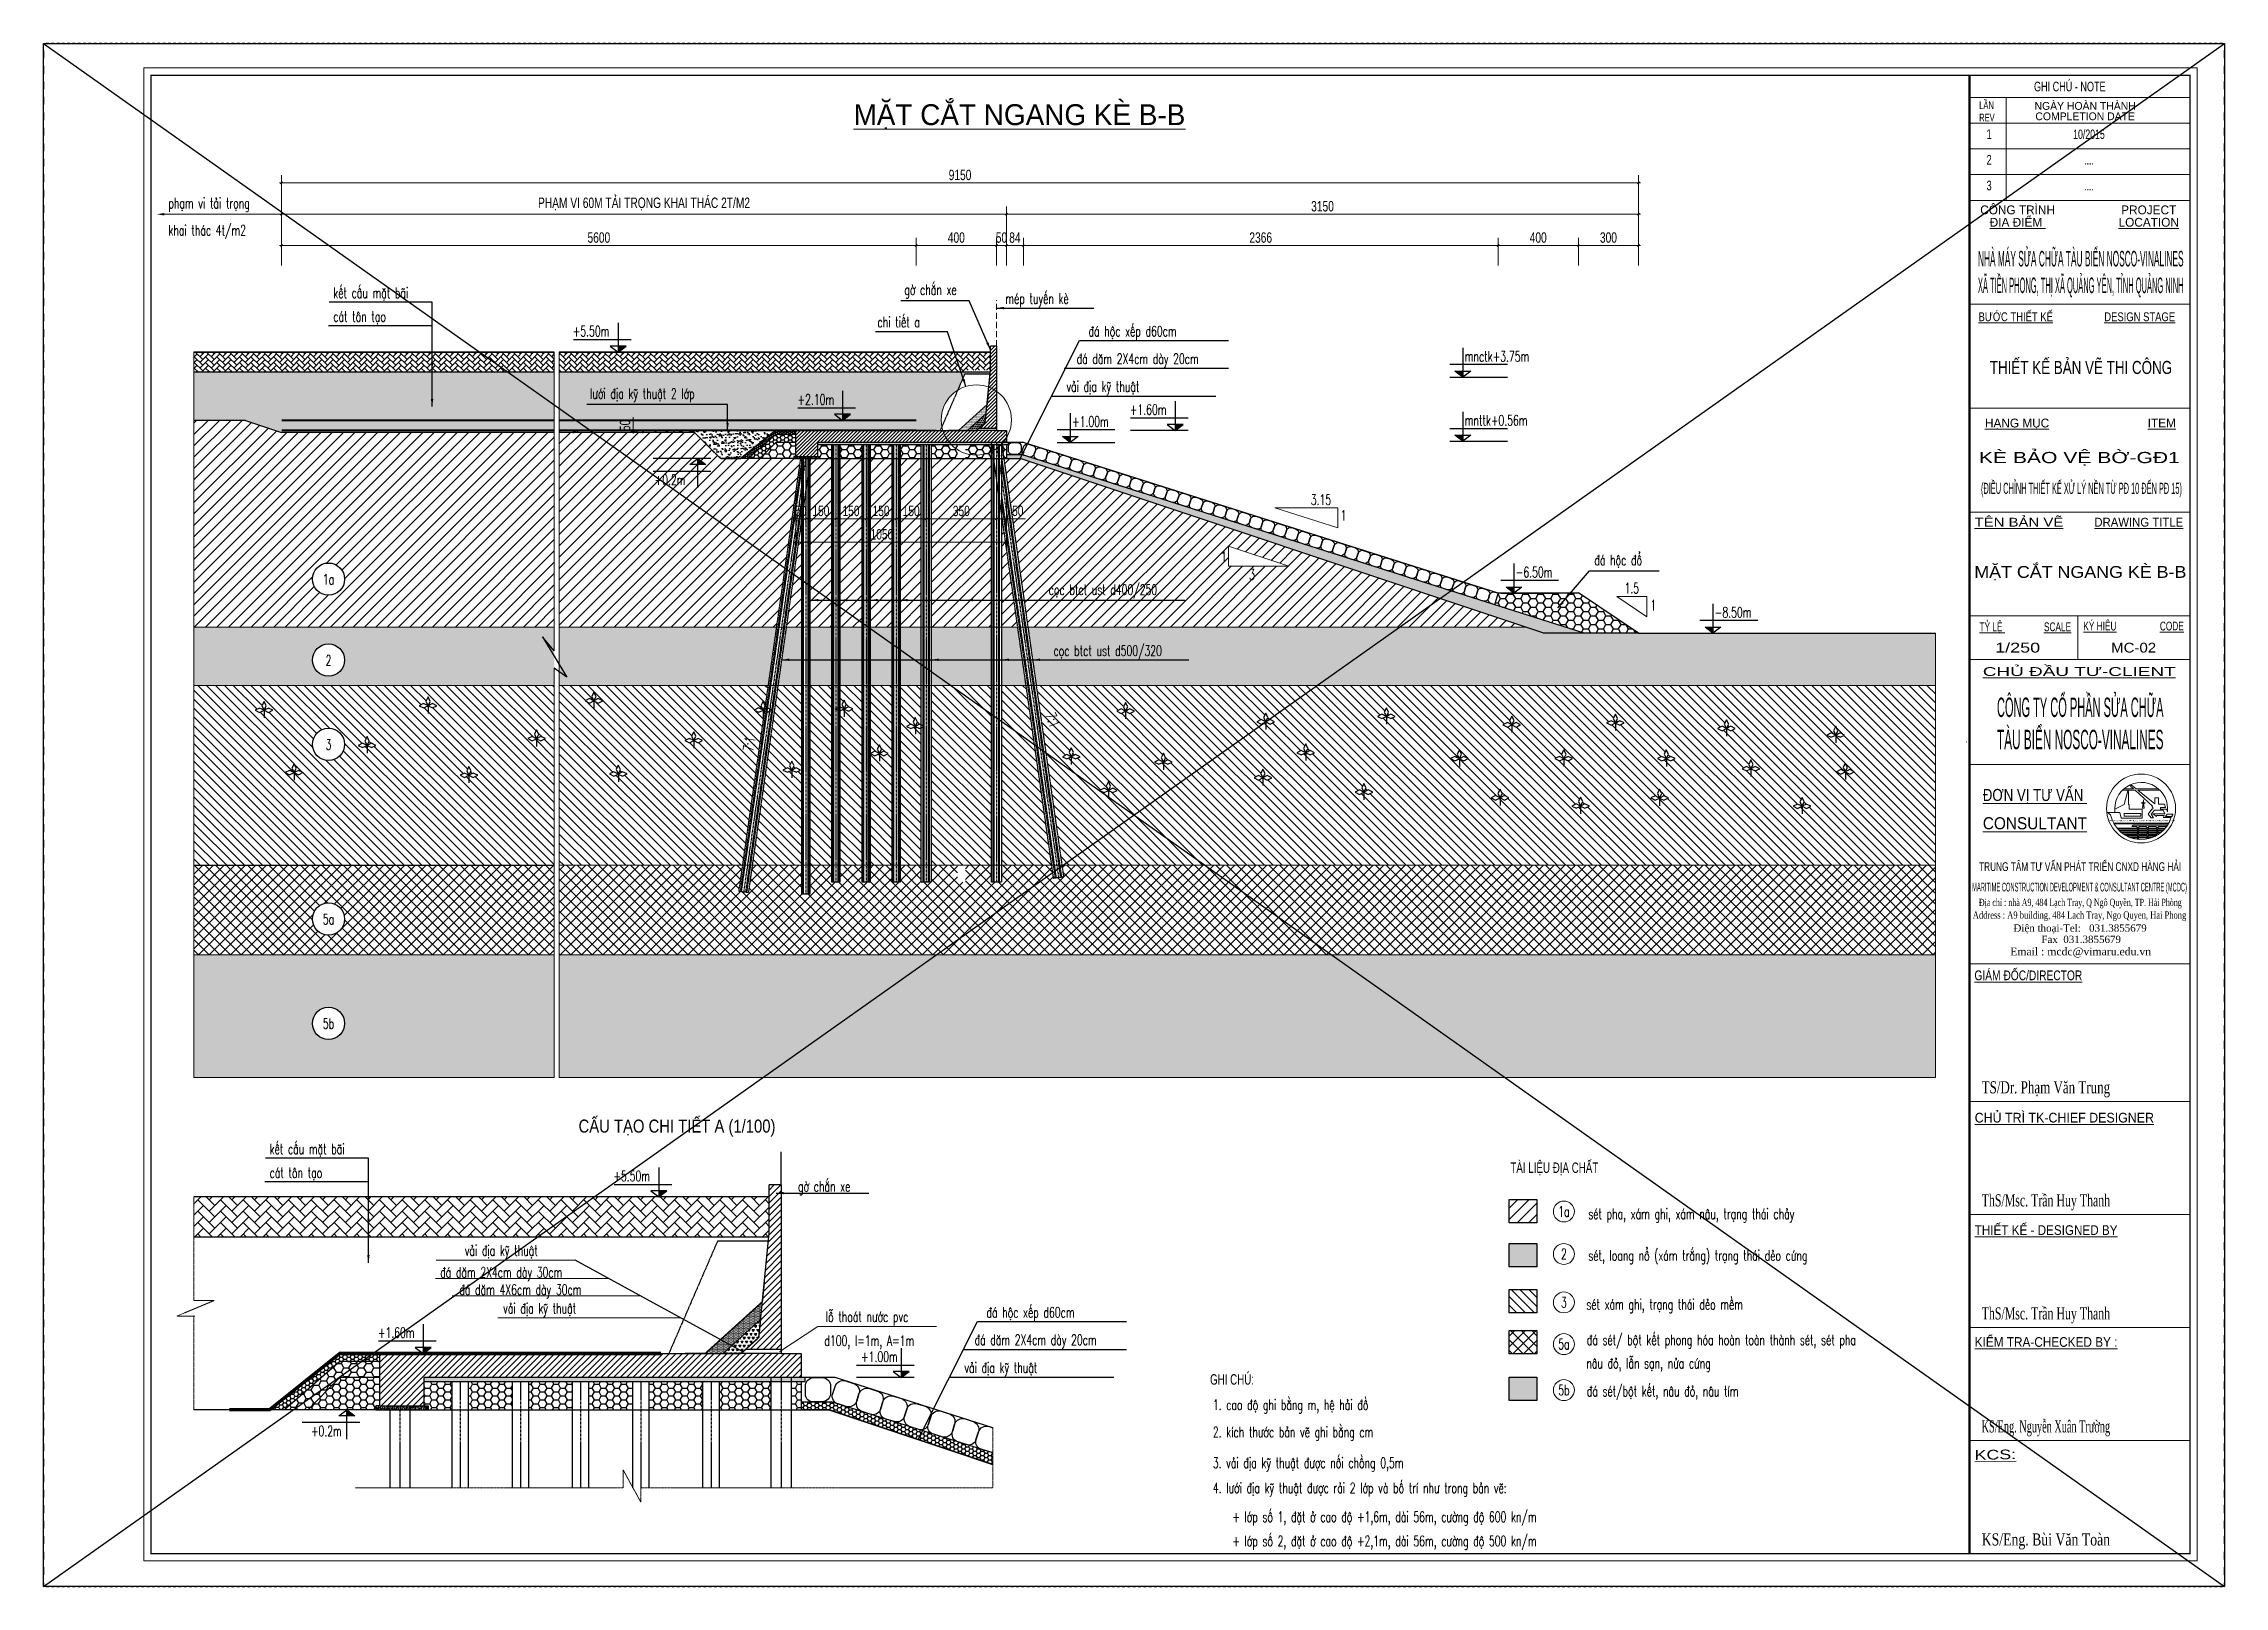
# Model space of a CAD drawing. Header units: millimetres. Extents: x -95488 to 835450, y -398213 to -214134.
# Drawn here: x 49800 to 158485, y -396635 to -319787 of the extents above; entities that cross this region are included whole.
import ezdxf
from ezdxf.enums import TextEntityAlignment as Align

# ---------------------------------------------------------------- set-up
doc = ezdxf.new("R2010")
doc.units = ezdxf.units.MM
doc.header["$MEASUREMENT"] = 0
doc.linetypes.add('CENTER', pattern=[2, 1.25, -0.25, 0.25, -0.25])
doc.linetypes.add('HIDDEN', pattern=[0.375, 0.25, -0.125])
doc.layers.add('00 MV', color=3, linetype='Continuous', plot=False)
for name, color, linetype, lineweight in [('01 TEXT', 7, 'Continuous', 13), ('DIM', 177, 'Continuous', 20), ('KHUAT', 254, 'HIDDEN', 15), ('MANH1', 251, 'Continuous', 13), ('TEXT', 2, 'Continuous', 20), ('THAY', 7, 'Continuous', 25), ('THAY1', 9, 'Continuous', 20)]:
    doc.layers.add(name, color=color, linetype=linetype, lineweight=lineweight)
for name, color, linetype in [('bao', 2, 'Continuous'), ('Border', 2, 'Continuous'), ('Bound', 1, 'Continuous'), ('center', 9, 'CENTER'), ('coc an', 4, 'HIDDEN'), ('DatTN', 7, 'DAT_LINE'), ('DIMENSION', 4, 'Continuous'), ('DLINE', 4, 'Continuous'), ('HACTH', 7, 'Continuous'), ('Hatch', 250, 'Continuous'), ('hidden', 4, 'HIDDEN'), ('LDKT', 2, 'Continuous'), ('Net vang', 2, 'Continuous')]:
    doc.layers.add(name, color=color, linetype=linetype)
doc.styles.add('GHI_CHU', font='VHARIAL_0.TTF', dxfattribs={"width": 0.8})
doc.styles.add('khung ban ve - kien phat', font='VHBLACK_0.TTF', dxfattribs={"width": 0.6})
doc.styles.add('phuc', font='VNTIME.TTF', dxfattribs={"width": 0.9})
doc.styles.add('ROMANS', font='vnsimli.shx', dxfattribs={"width": 0.6})
doc.styles.add('TBV', font='VHHELS_0.TTF', dxfattribs={"width": 0.9, "height": 320})
doc.styles.add('TCK', font='VHAVANB_0.TTF', dxfattribs={"width": 0.85, "height": 200})
doc.styles.add('THUONG', font='vnsimli.shx', dxfattribs={"width": 0.55})
doc.styles.add('TXTDIM', font='VNARIAL_0.TTF', dxfattribs={"width": 0.7})
doc.linetypes.add('DAT_LINE', pattern='A,0.2,[2,g.shx,S=0.017,R=0,X=-0.017,Y=0],0.22', length=0.42)
doc.dimstyles.new('250', dxfattribs={"dimscale": 250, "dimtxt": 1.8, "dimasz": 1.5, "dimexe": 0.5, "dimexo": 0.5, "dimgap": 0.9, "dimtad": 1, "dimdec": 3, "dimlfac": 0.1, "dimdsep": 46, "dimtxsty": 'ROMANS', "dimcen": -0.5, "dimclrd": 4, "dimclre": 7, "dimclrt": 2, "dimadec": 3, "dimazin": 2, "dimtfac": 1, "dimtdec": 3, "dimtix": 1, "dimtmove": 1, "dimatfit": 3, "dimfxl": 1, "dimtolj": 1, "dimtzin": 0, "dimlwd": -1, "dimlwe": -1, "dimarcsym": 0})
doc.dimstyles.new('DIM 260', dxfattribs={"dimscale": 260, "dimtxt": 2, "dimasz": 0.3, "dimexe": 1.5, "dimexo": 0, "dimgap": 0.5, "dimtad": 1, "dimdec": 0, "dimzin": 12, "dimdsep": 46, "dimtxsty": 'TXTDIM', "dimblk": 'SLASH', "dimcen": 1.5, "dimclrd": 256, "dimclre": 256, "dimclrt": 2, "dimadec": 0, "dimazin": 0, "dimtfac": 1, "dimtdec": 0, "dimtix": 1, "dimtmove": 0, "dimatfit": 3, "dimldrblk": 'DOT', "dimfxl": 2, "dimtolj": 1, "dimtzin": 0, "dimlwd": 9, "dimlwe": 9, "dimarcsym": 1})
doc.dimstyles.new('DIM100', dxfattribs={"dimscale": 100, "dimtxt": 2, "dimasz": 0.3, "dimexe": 1.5, "dimexo": 0, "dimgap": 0.5, "dimtad": 1, "dimdec": 0, "dimzin": 12, "dimdsep": 46, "dimtxsty": 'TXTDIM', "dimblk": 'SLASH', "dimcen": 1.5, "dimclrd": 256, "dimclre": 256, "dimclrt": 2, "dimadec": 0, "dimazin": 0, "dimtfac": 1, "dimtdec": 0, "dimtix": 1, "dimtmove": 0, "dimatfit": 3, "dimldrblk": 'DOT', "dimfxl": 2, "dimtolj": 1, "dimtzin": 0, "dimlwd": 9, "dimlwe": 9, "dimarcsym": 1})
pattern_1 = [(50, (640464.826, -195954.43), (71.726018, -6.2752135), [7.5, -82.5]), (355, (640464.826, -195954.43), (-13.875133, 75.219213), [6, -66]), (100.4514, (640470.8, -195954.95), (57.850938, 68.943954), [6.374019, -70.114211]), (46.1842, (640464.83, -195934.43), (106.724105, -16.551901), [11.25, -123.75]), (96.6356, (640473.72, -195935.81), (93.46627, 97.411787), [9.561029, -105.1713]), (351.1842, (640464.83, -195934.43), (93.466195, 97.41186), [9, -99]), (21, (640474.826, -195939.43), (59.690705, -40.261889), [7.5, -82.5]), (326, (640474.826, -195939.43), (24.331533, 72.5150045), [6, -66]), (71.4514, (640479.8, -195942.78), (84.022263, 32.25305), [6.374019, -70.114211]), (37.5, (640464.826, -195954.428), (1.2159855, 33.2893854), [0, -65.2, 0, -67, 0, -66.25]), (7.5, (640464.826, -195954.428), (26.3069537, 39.4411712), [0, -38.2, 0, -63.7, 0, -25.25]), (327.5, (640442.526, -195954.428), (53.3822436, -2.2554872), [0, -25, 0, -78, 0, -103.5]), (317.5, (640432.526, -195954.43), (58.318617, 10.0104982), [0, -32.5, 0, -51.8, 0, -73.5])]
pattern_2 = [(45, (533330, 135551.92), (2e-14, 282.84271), [600, -200]), (135, (533471.42, 135693.34), (2e-14, 282.84271), [600, -200])]
pattern_3 = [(50, (1172915.16, -98838.95), (143.452037, -12.550427), [15, -165]), (355, (1172915.16, -98838.95), (-27.750267, 150.438427), [12, -132]), (100.4514, (1172927.11, -98839.99), (115.701876, 137.887908), [12.748038, -140.228422]), (46.1842, (1172915.16, -98798.95), (213.44821, -33.103803), [22.5, -247.5]), (96.6356, (1172932.95, -98801.7), (186.93254, 194.823574), [19.122058, -210.3426]), (351.1842, (1172915.16, -98798.95), (186.93239, 194.82372), [18, -198]), (21, (1172935.16, -98808.95), (119.38141, -80.523778), [15, -165]), (326, (1172935.16, -98808.95), (48.663066, 145.030009), [12, -132]), (71.4514, (1172945.1, -98815.66), (168.044526, 64.5061), [12.748038, -140.228422]), (37.5, (1172915.16, -98838.947), (2.431971, 66.5787708), [0, -130.4, 0, -134, 0, -132.5]), (7.5, (1172915.16, -98838.95), (52.6139075, 78.8823424), [0, -76.4, 0, -127.4, 0, -50.5]), (327.5, (1172870.56, -98838.947), (106.7644872, -4.5109743), [0, -50, 0, -156, 0, -207]), (317.5, (1172850.56, -98838.95), (116.637234, 20.0209965), [0, -65, 0, -103.6, 0, -147])]
pattern_4 = [(37.5, (0, 0), (-9.449, 289.02357), [0, -228, 0, -255, 0, -243.75]), (7.5, (0, 0), (265.4665, 423.3219), [0, -123, 0, -205.5, 0, -78.75]), (327.5, (-184.5, 0), (467.12128, 0.84886), [0, -75, 0, -270, 0, -352.5]), (317.5, (-184.5, 0), (450.919, 131.65133), [0, -37.5, 0, -177, 0, -202.5])]

msp = doc.modelspace()

# ---------------------------------------------------------------- texts
at = {"layer": '01 TEXT', "style": 'khung ban ve - kien phat', "width": 0.7}
for s, height, p in [('ghi chó - note', 483.043, (148997.4, -322165)), ('lÇn', 388.12, (146265.2, -323044.7)), ('REV', 388.12, (146265.2, -323663.6)), ('1', 483, (146634.8, -324532.5)), ('2', 483, (146634.8, -325813.3)), ('3', 483, (146634.8, -327094))]:
    msp.add_text(s, height=height, dxfattribs=at).set_placement(p)
at = {"layer": '01 TEXT'}
for s, height, style, p in [('ngµy hoµn thµnh', 388.12, 'khung ban ve - kien phat', (151546.2, -323083.2)), ('COMPLETION date', 388.12, 'khung ban ve - kien phat', (151546.2, -323599.5)), ('c«ng tr×nh', 439.87, 'khung ban ve - kien phat', (148178.7, -328288.6)), ('project', 439.87, 'khung ban ve - kien phat', (154715.5, -328288.6)), ('%%U®Þa ®iÓm ', 439.869, 'khung ban ve - kien phat', (148178.7, -328905.8)), ('%%Ulocation', 439.869, 'khung ban ve - kien phat', (154715.5, -328905.8)), ('%%Uh¹ng môc', 439.869, 'khung ban ve - kien phat', (148153.7, -338906.1)), ('%%Uitem', 439.87, 'khung ban ve - kien phat', (155364.2, -338906.1)), ('§iÖn tho¹i-Tel:   031.3855679', 362.245, 'phuc', (151293.1, -364024)), ('Email : mcdc@vimaru.edu.vn', 386.434, 'phuc', (151320.8, -365203.2)), ('Fax  031.3855679', 362.245, 'phuc', (151346.5, -364586))]:
    msp.add_text(s, height=height, dxfattribs=dict(at, style=style)).set_placement(p, align=Align.CENTER)
at = {"layer": '01 TEXT', "style": 'khung ban ve - kien phat'}
for s, height, width, p in [('10/2015', 465.74, 0.7, (151736.1, -324532.5)), ('....', 465.74, 0.7, (151736.1, -325813.3)), ('....', 465.74, 0.7, (151736.1, -327094)), ('%%Ub\xadíc thiÕt kÕ', 439.869, 0.8, (148085.6, -333612.1)), ('%%Udesign stage', 439.869, 0.8, (154264.2, -333612.1)), ('%%Utû lÖ ', 439.87, 0.7, (146909.1, -349055.1)), ('%%Uscale', 439.87, 0.7, (150169.5, -349055.1)), ('%%Uký hiÖu', 439.87, 0.7, (152280, -349018.4)), ('%%Ucode', 439.87, 0.7, (155865.5, -349018.4))]:
    msp.add_text(s, height=height, dxfattribs=dict(at, width=width)).set_placement(p, align=Align.CENTER)
at = {"layer": '01 TEXT'}
for s, height, style, width, p, p2 in [('NHµ M¸Y SöA CH÷A TµU BIÓN NOSCO-VINALINES', 776.239, 'khung ban ve - kien phat', 0.343291, (146203.2, -330886.8), (156451.5, -330886.8)), ('X· TIÒN PHONG, thÞ x· qu¶ng yªn, TØNH QU¶NG NINH', 776.239, 'khung ban ve - kien phat', 0.305576, (146203.2, -332215.5), (156451.5, -332215.5)), ('thiÕt kÕ b¶n vÏ thi c«ng', 650.015, 'khung ban ve - kien phat', 0.669286, (146793.5, -336243), (155881.1, -336243)), ('%%Utªn b¶n vÏ', 439.869, 'khung ban ve - kien phat', 1.090745, (146034.3, -343845.7), (150457.2, -343845.7)), ('%%Udrawing title', 439.869, 'khung ban ve - kien phat', 0.839148, (152006, -343845.7), (156428.9, -343845.7)), ('%%Uchñ ®Çu t\xad-client', 439.869, 'khung ban ve - kien phat', 1.401803, (146444.8, -351286.1), (156054.8, -351286.1)), ('C¤NG TY Cæ PHÇN SöA CH÷A', 970.299, 'khung ban ve - kien phat', 0.368944, (147152.1, -353331.3), (155450.2, -353331.3)), ('TµU BIÓN NOSCO-VINALINES', 970.299, 'khung ban ve - kien phat', 0.390833, (147152.1, -354935.8), (155450.2, -354935.8)), ('%%U®¬n vÞ t\xad vÊn ', 603.585, 'khung ban ve - kien phat', 0.700383, (146446.6, -357515), (151636.3, -357515)), ('%%Uconsultant', 603.585, 'khung ban ve - kien phat', 0.817065, (146446.6, -358924.5), (151636.3, -358924.5)), ('trung t©m t\xad vÊn ph¸t triÓn cnxd hµng h¶i', 439.869, 'khung ban ve - kien phat', 0.59758, (146260, -361003.4), (156330.2, -361003.4)), ('MARITIME CONSTRUCTION DEVELOPMENT & CONSULTANT CENTRE (MCDC)', 439.869, 'khung ban ve - kien phat', 0.423497, (145915.4, -362020.5), (156618.9, -362020.5)), ('Address : A9 building, 484 Lach Tray, Ngo Quyen, Hai Phong', 362.245, 'phuc', 0.792147, (145945.4, -363374.5), (156583.9, -363374.5)), ('§Þa chØ : nhµ A9, 484 L¹ch Tray, Q Ng« QuyÒn, TP. H¶i Phßng', 362.245, 'phuc', 0.742182, (146251, -362743.5), (156359.7, -362743.5)), ('%%Ugi¸m ®èc/director', 483.043, 'khung ban ve - kien phat', 0.69313, (146028.8, -366439.9), (151402, -366439.9)), ('TS/Dr. Ph¹m V¨n Trung', 603.585, 'phuc', 0.736481, (146388.7, -372076.7), (152789.4, -372076.7)), ('%%Uchñ tr× tk-chief designer', 483.086, 'khung ban ve - kien phat', 0.853952, (146041.7, -373529.4), (154976.8, -373529.4)), ('ThS/Msc. TrÇn Huy Thanh', 603.585, 'phuc', 0.670654, (146389.8, -377707.5), (152790.5, -377707.5)), ('%%UthiÕt kÕ - designed by', 483.086, 'khung ban ve - kien phat', 0.79244, (146042.4, -379130.4), (153158.1, -379130.4)), ('ThS/Msc. TrÇn Huy Thanh', 603.585, 'phuc', 0.670654, (146389.8, -383338.2), (152790.5, -383338.2)), ('%%UkiÓm tra-checked by :', 483.086, 'khung ban ve - kien phat', 0.792516, (146041.2, -384703.1), (153157.3, -384703.1)), ('KS/Eng. NguyÔn Xu©n Tr\xadêng', 603.585, 'phuc', 0.581481, (146388.7, -388969), (152789.4, -388969)), ('KS/Eng. Bïi V¨n Toµn', 603.585, 'phuc', 0.782376, (146388.7, -394598.6), (152789.4, -394598.6))]:
    msp.add_text(s, height=height, dxfattribs=dict(at, style=style, width=width)).set_placement(p, p2, align=Align.FIT)
at = {"layer": '01 TEXT', "color": 1, "style": 'khung ban ve - kien phat'}
for s, height, width, p, p2 in [('KÌ B¶O VÖ Bê-G§1', 557.156, 1.238057, (146252, -340684.1), (156263.6, -340684.1)), ('(§IÒU CHØNH THIÕT KÕ Xö Lý NÒN Tõ P§ 10 §ÕN P§ 15)', 557.156, 0.427807, (146356, -342216.4), (156367.6, -342216.4)), ('MÆT C¾T NGANG KÌ B-B', 588.357, 0.963053, (146020.2, -346397.7), (156592.5, -346397.7)), ('1/250', 487.77, 1.127821, (147059.4, -350118.5), (149303.5, -350118.5)), ('MC-02', 487.77, 0.965414, (152839.9, -350118.5), (155084.1, -350118.5))]:
    msp.add_text(s, height=height, dxfattribs=dict(at, width=width)).set_placement(p, p2, align=Align.FIT)
at = {"layer": '01 TEXT', "style": 'khung ban ve - kien phat', "width": 1.184713}
msp.add_text('%%Ukcs:', height=483.09, rotation=1.065165, dxfattribs=at).set_placement((146041.2, -390333.9), (148106.5, -390295.5), align=Align.FIT)
at = {"layer": 'TEXT', "style": 'TBV'}
msp.add_text('%%UmÆt c¾t ngang kÌ B-B', height=1040, dxfattribs=at).set_placement((98434.1, -323325.7), align=Align.MIDDLE_CENTER)
at = {"layer": 'TEXT'}
for s, height, style, width, p in [('ph¹m vi t¶i träng', 520, 'THUONG', 0.65, (56018.9, -327993.1)), ('khai th¸c 4t/m2', 520, 'THUONG', 0.65, (56018.9, -329343.4)), ('kÕt cÊu mÆt b·i', 520, 'THUONG', 0.65, (64236.9, -332459.3)), ('gê ch¾n xe', 520, 'THUONG', 0.65, (92698.4, -332305.1)), ('mÐp tuyÕn kÌ', 520, 'THUONG', 0.65, (97731.4, -332744.9)), ('c¸t t«n t¹o', 520, 'THUONG', 0.65, (64236.9, -333639.7)), ('chi tiÕt a', 520, 'THUONG', 0.65, (91357.3, -333915.1)), ('®¸ héc xÕp d60cm', 520, 'THUONG', 0.65, (101876.9, -334373.3)), ('®¸ d¨m 2X4cm dµy 20cm', 520, 'THUONG', 0.65, (101284.3, -335744.1)), ('v¶i ®Þa kü thuËt', 520, 'THUONG', 0.65, (100774.7, -337128.2)), ('l\xadíi ®Þa kü thuËt 2 líp', 520, 'THUONG', 0.65, (77034.8, -337479.1)), ('®¸ héc ®æ', 520, 'THUONG', 0.65, (127087.9, -345767.7)), ('cäc btct ust d400/250', 520, 'THUONG', 0.65, (99892.6, -347249.8)), ('cäc btct ust d500/320', 520, 'THUONG', 0.65, (100131.1, -350286.7)), ('cÊu t¹o chi tiÕt a (1/100)', 650, 'TCK', 0.85, (76460.9, -374032)), ('kÕt cÊu mÆt b·i', 520, 'THUONG', 0.65, (61063.5, -375104.6)), ('c¸t t«n t¹o', 520, 'THUONG', 0.65, (61063.5, -376285)), ('gê ch¾n xe', 520, 'THUONG', 0.65, (87399.4, -376969.9)), ('sÐt pha, x¸m ghi, x¸m n©u, tr¹ng th¸i ch¶y', 520, 'THUONG', 0.65, (126782.3, -378337.2)), ('v¶i ®Þa kü thuËt', 520, 'THUONG', 0.65, (70790.8, -380163.8)), ('sÐt, loang næ (x¸m tr¾ng) tr¹ng th¸i dÎo cøng', 520, 'THUONG', 0.65, (126783, -380410.6)), ('®¸ d¨m 2X4cm dµy 30cm', 520, 'THUONG', 0.65, (69566.8, -381253.3)), ('®¸ d¨m 4X6cm dµy 30cm', 520, 'THUONG', 0.65, (70521.7, -382114.6)), ('v¶i ®Þa kü thuËt', 520, 'THUONG', 0.65, (72705.5, -383047.3)), ('sÐt x¸m ghi, tr¹ng th¸i dÎo mÒm', 520, 'THUONG', 0.65, (126685.1, -382848.9)), ('lç tho¸t n\xadíc pvc', 520, 'THUONG', 0.65, (88783.8, -383462)), ('®¸ héc xÕp d60cm', 520, 'THUONG', 0.65, (96791.4, -383245)), ('d100, l=1m, A=1m', 520, 'THUONG', 0.65, (88713.4, -384657.9)), ('®¸ d¨m 2X4cm dµy 20cm', 520, 'THUONG', 0.65, (96198.8, -384615.7)), ('®¸ sÐt/ bét kÕt phong hãa hoµn toµn thµnh sÐt, sÐt pha', 520, 'THUONG', 0.65, (126710.3, -384617.5)), ('v¶i ®Þa kü thuËt', 520, 'THUONG', 0.65, (95689.2, -385999.8)), ('n©u ®á, lÉn s¹n, nöa cøng', 520, 'THUONG', 0.65, (126685.1, -385780.8)), ('®¸ sÐt/bét kÕt, n©u ®á, n©u tÝm', 520, 'THUONG', 0.65, (126710.3, -387173.6)), ('1. cao ®é ghi b»ng m, hÖ h¶i ®å', 520, 'THUONG', 0.65, (108073.1, -387848.7)), ('2. kÝch th\xadíc b¶n vÏ ghi b»ng cm', 520, 'THUONG', 0.65, (108073.1, -389203.7)), ('3. v¶i ®Þa kü thuËt ®\xadîc nèi chång 0,5m', 520, 'THUONG', 0.65, (108073.1, -390740.6)), ('4. l\xadíi ®Þa kü thuËt ®\xadîc r¶i 2 líp vµ bè trÝ nh\xad trong b¶n vÏ:', 520, 'THUONG', 0.65, (108073.1, -391990.9)), ('+ líp sè 1, ®Æt ë cao ®é +1,6m, dµi 56m, c\xadêng ®é 600 kn/m', 520, 'THUONG', 0.65, (109040.3, -393430.4)), ('+ líp sè 2, ®Æt ë cao ®é +2,1m, dµi 56m, c\xadêng ®é 500 kn/m', 520, 'THUONG', 0.65, (109040.3, -394634.2))]:
    msp.add_text(s, height=height, dxfattribs=dict(at, style=style, width=width)).set_placement(p)
at = {"layer": 'TEXT', "style": 'THUONG', "width": 0.65}
for s, p in [('+5.50m', (76171.3, -334527.6)), ('mnctk+3.75m', (120625.8, -335777.6)), ('+2.10m', (87374.5, -337927.6)), ('+1.60m', (103937, -338431)), ('+1.00m', (101060.4, -339027.6)), ('mnttk+0.56m', (120625.8, -338967.6)), ('+0.2m', (80251.2, -341928.4)), ('-6.50m', (123171.3, -346531)), ('-8.50m', (133090.1, -348531)), ('+5.50m', (78197.2, -376610.3)), ('+1.60m', (66460.9, -384410.3)), ('+1.00m', (90543.8, -385610.3)), ('+0.2m', (63123.4, -389311.1))]:
    msp.add_text(s, height=520, dxfattribs=at).set_placement(p, align=Align.BOTTOM_LEFT)
at = {"layer": 'TEXT'}
for s, style, width, p in [('3.15', 'THUONG', 0.65, (113458.6, -342501)), ('1', 'THUONG', 0.65, (114590.6, -343283.8)), ('1', 'THUONG', 0.65, (108618.2, -345353.1)), ('3', 'THUONG', 0.65, (110024.5, -346229.4)), ('1.5', 'THUONG', 0.65, (128951.8, -346911.2)), ('1', 'THUONG', 0.65, (130020.8, -347757)), ('tµi liÖu ®Þa chÊt', 'TCK', 0.7, (125090.9, -375780.3)), ('ghi chó:', 'TCK', 0.7, (109028.7, -386326.8))]:
    msp.add_text(s, height=520, dxfattribs=dict(at, style=style, width=width)).set_placement(p, align=Align.MIDDLE_CENTER)
at = {"layer": 'TEXT', "style": 'THUONG', "width": 0.65}
for s, p in [('1a', (63999.6, -346471.7)), ('2', (63999.6, -350502.6)), ('3', (63999.6, -354702.6)), ('5a', (63999.6, -363402.6)), ('5b', (63999.6, -368601)), ('1a', (125567.1, -377962.1)), ('2', (125567.1, -380079.3)), ('3', (125567.1, -382490.4)), ('5a', (125567.1, -384567.8)), ('5b', (125567.1, -386858.6))]:
    msp.add_text(s, height=520, dxfattribs=at).set_placement(p, align=Align.MIDDLE)
for rotation, p in [(291.036685, (100089.8, -353472.4)), (81.039687, (84963.5, -354671.3))]:
    msp.add_text('7:1', height=520, rotation=rotation, dxfattribs=at).set_placement(p, align=Align.MIDDLE_CENTER)
at = {"layer": 'THAY1', "color": 0, "ltscale": 3, "style": 'GHI_CHU', "width": 0.7}
msp.add_text('maritime construction TECHNONOLY consultant AND DEVELOPMENT centRE', height=65.204, dxfattribs=at).set_placement((154333.4, -358532), align=Align.CENTER)

# ---------------------------------------------------------------- blocks, each defined once
blk = doc.blocks.new('c')
at = {"layer": 'Net vang'}
blk.add_circle((0, 0.9), 70.3, dxfattribs=at)
blk = doc.blocks.new('Caodo')
at = {"layer": 'DLINE'}
blk.add_hatch(color=256, dxfattribs=at).paths.add_polyline_path([(-0.02, 1.19), (-1.6, 1.19), (-0.02, -0.01)])
for p, q in [((-0.02, 5.85), (-0.02, -0.01)), ((8.89, 2.49), (-2.61, 2.49)), ((-0.02, -0.01), (-1.6, 1.19)), ((-1.6, 1.19), (1.56, 1.19)), ((1.56, 1.19), (-0.02, -0.01)), ((-2.61, -0.01), (8.89, -0.01))]:
    blk.add_line(p, q, dxfattribs=at)
blk = doc.blocks.new('SLASH')
at = {"layer": 'DIM', "color": 16, "linetype": 'Continuous'}
for p, q in [((-1.2, 0), (1.2, 0)), ((-0.6, -0.6), (0.6, 0.6))]:
    blk.add_line(p, q, dxfattribs=at)
blk = doc.blocks.new('*D110')
at = {"layer": 'Defpoints', "color": 0}
for p in [(87288, -342146), (87788, -342146), (87788, -343463)]:
    blk.add_point(p, dxfattribs=at)
at = {"layer": 'DIM', "lineweight": 9}
for p, q in [((87288, -342146), (87288, -343853)), ((87788, -342146), (87788, -343853)), ((87210, -343463), (87132, -343463)), ((87288, -343463), (87788, -343463)), ((87866, -343463), (87944, -343463))]:
    blk.add_line(p, q, dxfattribs=at)
at = {"layer": 'DIM', "lineweight": 9, "xscale": 78, "yscale": 78, "zscale": 78}
blk.add_blockref('SLASH', (87288, -343463), dxfattribs=at)
at = {"layer": 'DIM', "lineweight": 9, "xscale": 78, "yscale": 78, "zscale": 78, "rotation": 180}
blk.add_blockref('SLASH', (87788, -343463), dxfattribs=at)
at = {"layer": 'DIM', "color": 2, "insert": (87538, -343067), "char_height": 520, "attachment_point": 5, "style": 'TXTDIM'}
blk.add_mtext('\\A1;50', dxfattribs=at)
blk = doc.blocks.new('_Dot')
at = {"color": 0, "linetype": 'ByBlock', "lineweight": -2}
blk.add_line((-0.5, 0), (-1, 0), dxfattribs=at)
at = {"color": 0, "linetype": 'ByBlock', "const_width": 0.5}
blk.add_lwpolyline([(-0.25, 0, 1), (0.25, 0, 1)], format="xyb", close=True, dxfattribs=at)
blk = doc.blocks.new('*D111')
at = {"layer": 'Defpoints', "color": 0}
for p in [(87788, -342146), (89288, -342146), (89288, -343463)]:
    blk.add_point(p, dxfattribs=at)
at = {"layer": 'DIM', "lineweight": 9}
for p, q in [((87788, -342146), (87788, -343853)), ((89288, -342146), (89288, -343853)), ((87866, -343463), (89210, -343463))]:
    blk.add_line(p, q, dxfattribs=at)
at = {"layer": 'DIM', "lineweight": 9, "xscale": 78, "yscale": 78, "zscale": 78, "rotation": 180}
blk.add_blockref('SLASH', (87788, -343463), dxfattribs=at)
at = {"layer": 'DIM', "lineweight": 9, "xscale": 78, "yscale": 78, "zscale": 78}
blk.add_blockref('SLASH', (89288, -343463), dxfattribs=at)
at = {"layer": 'DIM', "color": 2, "insert": (88538, -343067), "char_height": 520, "attachment_point": 5, "style": 'TXTDIM'}
blk.add_mtext('\\A1;150', dxfattribs=at)
blk = doc.blocks.new('*D112')
at = {"layer": 'Defpoints', "color": 0}
for p in [(89288, -342146), (90788, -342146), (90788, -343463)]:
    blk.add_point(p, dxfattribs=at)
at = {"layer": 'DIM', "lineweight": 9}
for p, q in [((89288, -342146), (89288, -343853)), ((90788, -342146), (90788, -343853)), ((89366, -343463), (90710, -343463))]:
    blk.add_line(p, q, dxfattribs=at)
at = {"layer": 'DIM', "lineweight": 9, "xscale": 78, "yscale": 78, "zscale": 78, "rotation": 180}
blk.add_blockref('SLASH', (89288, -343463), dxfattribs=at)
at = {"layer": 'DIM', "lineweight": 9, "xscale": 78, "yscale": 78, "zscale": 78}
blk.add_blockref('SLASH', (90788, -343463), dxfattribs=at)
at = {"layer": 'DIM', "color": 2, "insert": (90038, -343067), "char_height": 520, "attachment_point": 5, "style": 'TXTDIM'}
blk.add_mtext('\\A1;150', dxfattribs=at)
blk = doc.blocks.new('*D113')
at = {"layer": 'Defpoints', "color": 0}
for p in [(90788, -342146), (92288, -342146), (92288, -343463)]:
    blk.add_point(p, dxfattribs=at)
at = {"layer": 'DIM', "lineweight": 9}
for p, q in [((90788, -342146), (90788, -343853)), ((92288, -342146), (92288, -343853)), ((90866, -343463), (92210, -343463))]:
    blk.add_line(p, q, dxfattribs=at)
at = {"layer": 'DIM', "lineweight": 9, "xscale": 78, "yscale": 78, "zscale": 78, "rotation": 180}
blk.add_blockref('SLASH', (90788, -343463), dxfattribs=at)
at = {"layer": 'DIM', "lineweight": 9, "xscale": 78, "yscale": 78, "zscale": 78}
blk.add_blockref('SLASH', (92288, -343463), dxfattribs=at)
at = {"layer": 'DIM', "color": 2, "insert": (91538, -343067), "char_height": 520, "attachment_point": 5, "style": 'TXTDIM'}
blk.add_mtext('\\A1;150', dxfattribs=at)
blk = doc.blocks.new('*D114')
at = {"layer": 'Defpoints', "color": 0}
for p in [(92288, -342146), (93788, -342146), (93788, -343463)]:
    blk.add_point(p, dxfattribs=at)
at = {"layer": 'DIM', "lineweight": 9}
for p, q in [((92288, -342146), (92288, -343853)), ((93788, -342146), (93788, -343853)), ((92366, -343463), (93710, -343463))]:
    blk.add_line(p, q, dxfattribs=at)
at = {"layer": 'DIM', "lineweight": 9, "xscale": 78, "yscale": 78, "zscale": 78, "rotation": 180}
blk.add_blockref('SLASH', (92288, -343463), dxfattribs=at)
at = {"layer": 'DIM', "lineweight": 9, "xscale": 78, "yscale": 78, "zscale": 78}
blk.add_blockref('SLASH', (93788, -343463), dxfattribs=at)
at = {"layer": 'DIM', "color": 2, "insert": (93038, -343067), "char_height": 520, "attachment_point": 5, "style": 'TXTDIM'}
blk.add_mtext('\\A1;150', dxfattribs=at)
blk = doc.blocks.new('*D115')
at = {"layer": 'Defpoints', "color": 0}
for p in [(93788, -342146), (97288, -342146), (97288, -343463)]:
    blk.add_point(p, dxfattribs=at)
at = {"layer": 'DIM', "lineweight": 9}
for p, q in [((93788, -342146), (93788, -343853)), ((97288, -342146), (97288, -343853)), ((93866, -343463), (97210, -343463))]:
    blk.add_line(p, q, dxfattribs=at)
at = {"layer": 'DIM', "lineweight": 9, "xscale": 78, "yscale": 78, "zscale": 78, "rotation": 180}
blk.add_blockref('SLASH', (93788, -343463), dxfattribs=at)
at = {"layer": 'DIM', "lineweight": 9, "xscale": 78, "yscale": 78, "zscale": 78}
blk.add_blockref('SLASH', (97288, -343463), dxfattribs=at)
at = {"layer": 'DIM', "color": 2, "insert": (95538, -343067), "char_height": 520, "attachment_point": 5, "style": 'TXTDIM'}
blk.add_mtext('\\A1;350', dxfattribs=at)
blk = doc.blocks.new('*D118')
at = {"layer": 'Defpoints', "color": 0}
for p in [(129288, -328286), (97788, -330843), (129288, -330843)]:
    blk.add_point(p, dxfattribs=at)
at = {"layer": 'DIM', "lineweight": 9}
for p, q in [((97788, -330843), (97788, -327896)), ((129288, -330843), (129288, -327896)), ((97866, -328286), (129210, -328286))]:
    blk.add_line(p, q, dxfattribs=at)
at = {"layer": 'DIM', "lineweight": 9, "xscale": 78, "yscale": 78, "zscale": 78, "rotation": 180}
blk.add_blockref('SLASH', (97788, -328286), dxfattribs=at)
at = {"layer": 'DIM', "lineweight": 9, "xscale": 78, "yscale": 78, "zscale": 78}
blk.add_blockref('SLASH', (129288, -328286), dxfattribs=at)
at = {"layer": 'DIM', "color": 2, "insert": (113538, -327890), "char_height": 520, "attachment_point": 5, "style": 'TXTDIM'}
blk.add_mtext('\\A1;3150', dxfattribs=at)
blk = doc.blocks.new('*D119')
at = {"layer": 'Defpoints', "color": 0}
for p in [(97288, -329846), (93288, -330843), (97288, -330843)]:
    blk.add_point(p, dxfattribs=at)
at = {"layer": 'DIM', "lineweight": 9}
for p, q in [((93288, -330843), (93288, -329456)), ((93366, -329846), (97210, -329846)), ((97288, -330843), (97288, -329456))]:
    blk.add_line(p, q, dxfattribs=at)
at = {"layer": 'DIM', "lineweight": 9, "xscale": 78, "yscale": 78, "zscale": 78, "rotation": 180}
blk.add_blockref('SLASH', (93288, -329846), dxfattribs=at)
at = {"layer": 'DIM', "lineweight": 9, "xscale": 78, "yscale": 78, "zscale": 78}
blk.add_blockref('SLASH', (97288, -329846), dxfattribs=at)
at = {"layer": 'DIM', "color": 2, "insert": (95288, -329450), "char_height": 520, "attachment_point": 5, "style": 'TXTDIM'}
blk.add_mtext('\\A1;400', dxfattribs=at)
blk = doc.blocks.new('*D120')
at = {"layer": 'Defpoints', "color": 0}
for p in [(98629, -329847), (97788, -330844), (98629, -330844)]:
    blk.add_point(p, dxfattribs=at)
at = {"layer": 'DIM', "lineweight": 9}
for p, q in [((97788, -330844), (97788, -329457)), ((97866, -329847), (98551, -329847)), ((98629, -330844), (98629, -329457))]:
    blk.add_line(p, q, dxfattribs=at)
at = {"layer": 'DIM', "lineweight": 9, "xscale": 78, "yscale": 78, "zscale": 78, "rotation": 180}
blk.add_blockref('SLASH', (97788, -329847), dxfattribs=at)
at = {"layer": 'DIM', "lineweight": 9, "xscale": 78, "yscale": 78, "zscale": 78}
blk.add_blockref('SLASH', (98629, -329847), dxfattribs=at)
at = {"layer": 'DIM', "color": 2, "insert": (98208, -329451), "char_height": 520, "attachment_point": 5, "style": 'TXTDIM'}
blk.add_mtext('\\A1;84', dxfattribs=at)
blk = doc.blocks.new('*D121')
at = {"layer": 'Defpoints', "color": 0}
for p in [(122288, -329846), (98629, -330843), (122288, -330843)]:
    blk.add_point(p, dxfattribs=at)
at = {"layer": 'DIM', "lineweight": 9}
for p, q in [((98629, -330843), (98629, -329456)), ((98707, -329846), (122210, -329846)), ((122288, -330843), (122288, -329456))]:
    blk.add_line(p, q, dxfattribs=at)
at = {"layer": 'DIM', "lineweight": 9, "xscale": 78, "yscale": 78, "zscale": 78, "rotation": 180}
blk.add_blockref('SLASH', (98629, -329846), dxfattribs=at)
at = {"layer": 'DIM', "lineweight": 9, "xscale": 78, "yscale": 78, "zscale": 78}
blk.add_blockref('SLASH', (122288, -329846), dxfattribs=at)
at = {"layer": 'DIM', "color": 2, "insert": (110458, -329450), "char_height": 520, "attachment_point": 5, "style": 'TXTDIM'}
blk.add_mtext('\\A1;2366', dxfattribs=at)
blk = doc.blocks.new('*D122')
at = {"layer": 'Defpoints', "color": 0}
for p in [(126288, -329846), (122288, -330843), (126288, -330843)]:
    blk.add_point(p, dxfattribs=at)
at = {"layer": 'DIM', "lineweight": 9}
for p, q in [((122288, -330843), (122288, -329456)), ((122366, -329846), (126210, -329846)), ((126288, -330843), (126288, -329456))]:
    blk.add_line(p, q, dxfattribs=at)
at = {"layer": 'DIM', "lineweight": 9, "xscale": 78, "yscale": 78, "zscale": 78, "rotation": 180}
blk.add_blockref('SLASH', (122288, -329846), dxfattribs=at)
at = {"layer": 'DIM', "lineweight": 9, "xscale": 78, "yscale": 78, "zscale": 78}
blk.add_blockref('SLASH', (126288, -329846), dxfattribs=at)
at = {"layer": 'DIM', "color": 2, "insert": (124288, -329450), "char_height": 520, "attachment_point": 5, "style": 'TXTDIM'}
blk.add_mtext('\\A1;400', dxfattribs=at)
blk = doc.blocks.new('*D123')
at = {"layer": 'Defpoints', "color": 0}
for p in [(129288, -329846), (126288, -330843), (129288, -330843)]:
    blk.add_point(p, dxfattribs=at)
at = {"layer": 'DIM', "lineweight": 9}
for p, q in [((126288, -330843), (126288, -329456)), ((126366, -329846), (129210, -329846)), ((129288, -330843), (129288, -329456))]:
    blk.add_line(p, q, dxfattribs=at)
at = {"layer": 'DIM', "lineweight": 9, "xscale": 78, "yscale": 78, "zscale": 78, "rotation": 180}
blk.add_blockref('SLASH', (126288, -329846), dxfattribs=at)
at = {"layer": 'DIM', "lineweight": 9, "xscale": 78, "yscale": 78, "zscale": 78}
blk.add_blockref('SLASH', (129288, -329846), dxfattribs=at)
at = {"layer": 'DIM', "color": 2, "insert": (127788, -329450), "char_height": 520, "attachment_point": 5, "style": 'TXTDIM'}
blk.add_mtext('\\A1;300', dxfattribs=at)
blk = doc.blocks.new('*D124')
at = {"layer": 'Defpoints', "color": 0}
for p in [(129288, -326726), (61657, -330843), (129288, -330843)]:
    blk.add_point(p, dxfattribs=at)
at = {"layer": 'DIM', "lineweight": 9}
for p, q in [((61657, -330843), (61657, -326336)), ((61735, -326726), (129210, -326726)), ((129288, -330843), (129288, -326336))]:
    blk.add_line(p, q, dxfattribs=at)
at = {"layer": 'DIM', "lineweight": 9, "xscale": 78, "yscale": 78, "zscale": 78, "rotation": 180}
blk.add_blockref('SLASH', (61657, -326726), dxfattribs=at)
at = {"layer": 'DIM', "lineweight": 9, "xscale": 78, "yscale": 78, "zscale": 78}
blk.add_blockref('SLASH', (129288, -326726), dxfattribs=at)
at = {"layer": 'DIM', "color": 2, "insert": (95473, -326330), "char_height": 520, "attachment_point": 5, "style": 'TXTDIM'}
blk.add_mtext('\\A1;9150', dxfattribs=at)
blk = doc.blocks.new('*D125')
at = {"layer": 'Defpoints', "color": 0}
for p in [(97788, -329846), (97288, -330843), (97788, -330843)]:
    blk.add_point(p, dxfattribs=at)
at = {"layer": 'DIM', "lineweight": 9}
for p, q in [((97210, -329846), (97132, -329846)), ((97288, -330843), (97288, -329456)), ((97288, -329846), (97788, -329846)), ((97788, -330843), (97788, -329456)), ((97866, -329846), (97944, -329846))]:
    blk.add_line(p, q, dxfattribs=at)
at = {"layer": 'DIM', "lineweight": 9, "xscale": 78, "yscale": 78, "zscale": 78}
blk.add_blockref('SLASH', (97288, -329846), dxfattribs=at)
at = {"layer": 'DIM', "lineweight": 9, "xscale": 78, "yscale": 78, "zscale": 78, "rotation": 180}
blk.add_blockref('SLASH', (97788, -329846), dxfattribs=at)
at = {"layer": 'DIM', "color": 2, "insert": (97538, -329450), "char_height": 520, "attachment_point": 5, "style": 'TXTDIM'}
blk.add_mtext('\\A1;50', dxfattribs=at)
blk = doc.blocks.new('*D126')
at = {"layer": 'Defpoints', "color": 0}
for p in [(61657, -328286), (61657, -328640), (97788, -328640)]:
    blk.add_point(p, dxfattribs=at)
at = {"layer": 'DIM', "lineweight": 9}
for p, q in [((61657, -328640), (61657, -327896)), ((97788, -328640), (97788, -327896)), ((97710, -328286), (61735, -328286))]:
    blk.add_line(p, q, dxfattribs=at)
at = {"layer": 'DIM', "lineweight": 9, "xscale": 78, "yscale": 78, "zscale": 78, "rotation": 180}
blk.add_blockref('SLASH', (61657, -328286), dxfattribs=at)
at = {"layer": 'DIM', "lineweight": 9, "xscale": 78, "yscale": 78, "zscale": 78}
blk.add_blockref('SLASH', (97788, -328286), dxfattribs=at)
at = {"layer": 'DIM', "color": 2, "insert": (79723, -327772), "char_height": 520, "attachment_point": 5, "style": 'TXTDIM'}
blk.add_mtext('\\A1;PH{\\fArial|b0|i0|c0|p34;ẠM VI 60M TẢI TRỌNG KHAI THÁC 2T/M2}', dxfattribs=at)
blk = doc.blocks.new('*D127')
at = {"layer": 'Defpoints', "color": 0}
for p in [(61657, -329846), (61657, -330843), (93288, -330843)]:
    blk.add_point(p, dxfattribs=at)
at = {"layer": 'DIM', "lineweight": 9}
for p, q in [((61657, -330843), (61657, -329456)), ((93210, -329846), (61735, -329846)), ((93288, -330843), (93288, -329456))]:
    blk.add_line(p, q, dxfattribs=at)
at = {"layer": 'DIM', "lineweight": 9, "xscale": 78, "yscale": 78, "zscale": 78, "rotation": 180}
blk.add_blockref('SLASH', (61657, -329846), dxfattribs=at)
at = {"layer": 'DIM', "lineweight": 9, "xscale": 78, "yscale": 78, "zscale": 78}
blk.add_blockref('SLASH', (93288, -329846), dxfattribs=at)
at = {"layer": 'DIM', "color": 2, "insert": (77473, -329450), "char_height": 520, "attachment_point": 5, "style": 'TXTDIM'}
blk.add_mtext('\\A1;5600', dxfattribs=at)
blk = doc.blocks.new('*D128')
at = {"layer": 'Defpoints', "color": 0}
for p in [(79174, -339053), (79207, -338553), (79207, -339053)]:
    blk.add_point(p, dxfattribs=at)
at = {"layer": 'DIM', "lineweight": 9}
for p, q in [((79207, -338553), (78784, -338553)), ((79207, -339053), (78784, -339053)), ((79174, -338475), (79174, -338397)), ((79174, -338553), (79174, -339053)), ((79174, -339131), (79174, -339209))]:
    blk.add_line(p, q, dxfattribs=at)
at = {"layer": 'DIM', "lineweight": 9, "xscale": 78, "yscale": 78, "zscale": 78}
for p, rotation in [((79174, -338553), 270), ((79174, -339053), 90)]:
    blk.add_blockref('SLASH', p, dxfattribs=dict(at, rotation=rotation))
at = {"layer": 'DIM', "color": 2, "insert": (78779, -338803), "char_height": 520, "attachment_point": 5, "rotation": 90, "style": 'TXTDIM'}
blk.add_mtext('\\A1;50', dxfattribs=at)
blk = doc.blocks.new('*D131')
at = {"layer": 'Defpoints', "color": 0}
for p in [(87288, -342146), (97788, -342146), (97788, -344627)]:
    blk.add_point(p, dxfattribs=at)
at = {"layer": 'DIM', "lineweight": 9}
for p, q in [((87288, -342146), (87288, -345017)), ((97788, -342146), (97788, -345017)), ((87366, -344627), (97710, -344627))]:
    blk.add_line(p, q, dxfattribs=at)
at = {"layer": 'DIM', "lineweight": 9, "xscale": 78, "yscale": 78, "zscale": 78, "rotation": 180}
blk.add_blockref('SLASH', (87288, -344627), dxfattribs=at)
at = {"layer": 'DIM', "lineweight": 9, "xscale": 78, "yscale": 78, "zscale": 78}
blk.add_blockref('SLASH', (97788, -344627), dxfattribs=at)
at = {"layer": 'DIM', "color": 2, "insert": (91579, -344232), "char_height": 520, "attachment_point": 5, "style": 'TXTDIM'}
blk.add_mtext('\\A1;1050', dxfattribs=at)
blk = doc.blocks.new('*D130')
at = {"layer": 'Defpoints', "color": 0}
for p in [(97288, -342146), (97788, -342146), (97288, -343457)]:
    blk.add_point(p, dxfattribs=at)
at = {"layer": 'DIM', "lineweight": 9}
for p, q in [((97288, -342146), (97288, -343847)), ((97788, -342146), (97788, -343847)), ((97366, -343457), (97710, -343457)), ((97788, -343457), (98740, -343457))]:
    blk.add_line(p, q, dxfattribs=at)
at = {"layer": 'DIM', "lineweight": 9, "xscale": 78, "yscale": 78, "zscale": 78, "rotation": 180}
blk.add_blockref('SLASH', (97288, -343457), dxfattribs=at)
at = {"layer": 'DIM', "lineweight": 9, "xscale": 78, "yscale": 78, "zscale": 78}
blk.add_blockref('SLASH', (97788, -343457), dxfattribs=at)
at = {"layer": 'DIM', "color": 2, "insert": (98350, -343062), "char_height": 520, "attachment_point": 5, "style": 'TXTDIM'}
blk.add_mtext('\\A1;50', dxfattribs=at)

# ---------------------------------------------------------------- dimensions: what is measured, and where the dimension line sits
at = {"layer": 'DIM'}
for base, p1, p2, text, override, picture, middle in [((61657.1, -328285.7), (97787.9, -328639.9), (61657.1, -328639.9), 'PH{\\fArial|b0|i0|c0|p34;ẠM VI 60M TẢI TRỌNG KHAI THÁC 2T/M2}', {"dimtmove": 1}, '*D126', (79722.5, -327772.4)), ((61657.1, -329845.7), (93287.9, -330843.2), (61657.1, -330843.2), '5600', {"dimtmove": 1}, '*D127', (77472.5, -329450.4)), ((122287.9, -329845.7), (98628.6, -330843.2), (122287.9, -330843.2), '2366', {"dimlfac": 0.1}, '*D121', (110458.3, -329450))]:
    dim = msp.add_linear_dim(base=base, p1=p1, p2=p2, text=text, dimstyle='DIM 260', override=override, dxfattribs=at)
    dim.commit()
    dim.dimension.update_dxf_attribs({"geometry": picture, "text_midpoint": middle})
dim = msp.add_linear_dim(base=(129287.9, -326725.7), p1=(61657.1, -330843.2), p2=(129287.9, -330843.2), text='9150', dimstyle='DIM 260', dxfattribs=at)
dim.commit()
dim.dimension.update_dxf_attribs({"geometry": '*D124', "text_midpoint": (95472.5, -326330.4)})
for base, p1, p2, picture, middle in [((129287.9, -328285.7), (97787.9, -330843.2), (129287.9, -330843.2), '*D118', (113537.9, -327890)), ((97287.9, -329845.7), (93287.9, -330843.2), (97287.9, -330843.2), '*D119', (95287.9, -329450.4)), ((97787.9, -329845.7), (97287.9, -330843.2), (97787.9, -330843.2), '*D125', (97537.9, -329450.4)), ((126287.9, -329845.7), (122287.9, -330843.2), (126287.9, -330843.2), '*D122', (124287.9, -329450.4)), ((129287.9, -329845.7), (126287.9, -330843.2), (129287.9, -330843.2), '*D123', (127787.9, -329450)), ((87787.9, -343462.8), (87287.9, -342146), (87787.9, -342146), '*D110', (87537.9, -343067.5)), ((89287.9, -343462.8), (87787.9, -342146), (89287.9, -342146), '*D111', (88537.9, -343067.5)), ((90787.9, -343462.8), (89287.9, -342146), (90787.9, -342146), '*D112', (90037.9, -343067.5)), ((92287.9, -343462.8), (90787.9, -342146), (92287.9, -342146), '*D113', (91537.9, -343067.5)), ((93787.9, -343462.8), (92287.9, -342146), (93787.9, -342146), '*D114', (93037.9, -343067.5)), ((97287.9, -343462.8), (93787.9, -342146), (97287.9, -342146), '*D115', (95537.9, -343067.1))]:
    dim = msp.add_linear_dim(base=base, p1=p1, p2=p2, dimstyle='DIM 260', override={"dimlfac": 0.1}, dxfattribs=at)
    dim.commit()
    dim.dimension.update_dxf_attribs({"geometry": picture, "text_midpoint": middle})
dim = msp.add_linear_dim(base=(98628.6, -329846.6), p1=(97787.9, -330844.1), p2=(98628.6, -330844.1), text='84', dimstyle='DIM 260', override={"dimlfac": 0.1}, dxfattribs=at)
dim.commit()
dim.dimension.update_dxf_attribs({"geometry": '*D120', "text_midpoint": (98208.3, -329846.6), "dimtype": 160})
dim = msp.add_linear_dim(base=(79174.5, -339052.6), p1=(79206.6, -338552.6), p2=(79206.6, -339052.6), angle=90, dimstyle='DIM 260', override={"dimlfac": 0.1}, dxfattribs=at)
dim.commit()
dim.dimension.update_dxf_attribs({"geometry": '*D128', "text_midpoint": (78779.1, -338802.6)})
dim = msp.add_linear_dim(base=(97787.9, -344627.5), p1=(87287.9, -342146), p2=(97787.9, -342146), dimstyle='DIM 260', override={"dimlfac": 0.1}, dxfattribs=at)
dim.commit()
dim.dimension.update_dxf_attribs({"geometry": '*D131', "text_midpoint": (91579.1, -344627.5), "dimtype": 160})
dim = msp.add_linear_dim(base=(97287.9, -343457.1), p1=(97787.9, -342146), p2=(97287.9, -342146), angle=180, dimstyle='DIM 260', override={"dimlfac": 0.1}, dxfattribs=at)
dim.commit()
dim.dimension.update_dxf_attribs({"geometry": '*D130', "text_midpoint": (98349.6, -343457.1), "dimtype": 160})

# ---------------------------------------------------------------- hatches: boundary and pattern name
at = {"layer": 'HACTH'}
h = msp.add_hatch(dxfattribs=at)
h.set_pattern_fill('DOTS', color=256, scale=1000, style=0)
h.set_pattern_definition([(0, (1742526.07, -77233.12), (31.25, 62.5), [0, -62.5])])
h.paths.add_polyline_path([(85529.9, -383349.5), (85540.4, -383244.2), (85618.8, -382459.8), (82772.9, -385035.3), (83667.1, -385035.3)])
h = msp.add_hatch(dxfattribs=at)
h.set_pattern_fill('TRIANG', color=256, scale=600, style=0)
h.set_pattern_definition([(60, (1742526.07, -77233.12), (-112.5, 194.855716), [112.5, -112.5]), (120, (1742526.07, -77233.12), (-225, 1e-07), [112.5, -112.5]), (0, (1742469.82, -77135.69), (112.5, 194.855716), [112.5, -112.5])])
h.paths.add_polyline_path([(85440.9, -384239.3), (85529.9, -383349.5), (83667.1, -385035.3), (84561.3, -385035.3)])
at = {"layer": 'Hatch'}
h = msp.add_hatch(dxfattribs=at)
h.set_pattern_fill('AR-HBONE', color=256, scale=50, style=0)
h.set_pattern_definition(pattern_2)
h.paths.add_polyline_path([(75250.2, -336152.6), (75250.2, -335152.6), (57287.9, -335152.6), (57287.9, -336152.6)])
h.paths.add_polyline_path([(75502, -335152.6), (75502, -336152.6), (75613.9, -336152.6), (75613.9, -335152.6)])
h = msp.add_hatch(dxfattribs=at)
h.set_pattern_fill('AR-HBONE', color=256, scale=50, style=0)
h.set_pattern_definition(pattern_2)
h.paths.add_polyline_path([(96987.9, -335152.6), (75613.9, -335152.6), (75613.9, -336152.6), (95744.6, -336152.6), (95787.9, -336052.6), (96987.9, -336052.6)])
h = msp.add_hatch(dxfattribs=at)
h.set_pattern_fill('ANSI31', color=256, scale=1000, style=0)
h.set_pattern_definition([(45, (145288.66, -93909.34), (-88.38835, 88.38835), [])])
h.paths.add_polyline_path([(88387.9, -339652.6), (88966, -339652.6, 0.14273255), (88764.4, -339052.6), (87287.9, -339052.6), (87287.9, -340352.6), (88387.9, -340352.6)])
h.paths.add_polyline_path([(94611.9, -339052.6), (93184.6, -339052.6), (93180.1, -339056), (93175.7, -339052.6), (88764.4, -339052.6, -0.14273255), (88966, -339652.6), (94937.3, -339652.6, -0.09847936)])
h.paths.add_polyline_path([(97787.9, -339052.6), (97287.9, -339052.6), (96287.9, -339052.6), (95840.8, -339052.6), (94611.9, -339052.6, 0.09847936), (94937.3, -339652.6), (97628.7, -339652.6, 0.03952817), (97787.9, -339426.9)])
h.paths.add_polyline_path([(97787.9, -339426.9, -0.03952817), (97628.7, -339652.6), (97787.9, -339652.6)], flags=17)
h.paths.add_polyline_path([(97287.9, -337102.3, 0.06243064), (96903.3, -336898.5), (96727.7, -338654.6), (96398.4, -338952.6), (97287.9, -338952.6)])
h.paths.add_polyline_path([(97287.9, -335952.6), (97287.9, -334852.6), (96987.9, -334852.6), (96987.9, -336052.6), (96903.3, -336898.5, -0.06243064), (97287.9, -337102.3)])
h = msp.add_hatch(dxfattribs=at)
h.set_pattern_fill('AR-SAND', color=256, scale=150, style=0)
h.set_pattern_definition(pattern_4)
h.paths.add_polyline_path([(57287.9, -336152.6), (57287.9, -338552.6), (59857.1, -338552.6), (61657.1, -339152.6), (75250.2, -339152.6), (75250.2, -336152.6)])
h.paths.add_polyline_path([(75502, -336152.6), (75502, -339052.6), (93287.9, -339052.6), (94487.9, -339052.6), (94566.3, -338871.8, -0.04853573), (94533.4, -338534.5, -0.25848833), (95355.2, -337051.2), (95701.2, -336252.6), (96967.9, -336252.6), (96977.9, -336152.6)])
h.paths.add_polyline_path([(89611.2, -338552.6), (89611.2, -338252.6), (89216.2, -338252.6)], flags=16)
h.paths.add_polyline_path([(90006.2, -338252.6), (89611.2, -338552.6), (89216.2, -338252.6)], flags=16)
h.paths.add_polyline_path([(78383.8, -339192.7), (78383.8, -338412.5), (79174.5, -338412.5), (79174.5, -339192.7)], flags=9)
h.paths.add_polyline_path([(76781, -337906.3), (84185.4, -337906.3), (84185.4, -336383.4), (76781, -336383.4)], flags=24)
h.paths.add_polyline_path([(87244.5, -337884.3), (89242.8, -337884.3), (89242.8, -337104.3), (87244.5, -337104.3)], flags=24)
at = {"layer": 'Hatch', "lineweight": 30}
h = msp.add_hatch(dxfattribs=at)
h.set_pattern_fill('DOTS', color=4, scale=500, style=0)
h.set_pattern_definition([(0, (925270.282, -185151.513), (15.625, 31.25), [0, -31.25])])
h.paths.add_polyline_path([(96772.2, -338209.7), (96777.4, -338157.1), (96816.7, -337764.8), (95393.7, -339052.6), (95840.8, -339052.6)])
at = {"layer": 'Hatch'}
h = msp.add_hatch(dxfattribs=at)
h.set_pattern_fill('ANSI31', color=256, scale=3200, style=0)
h.paths.add_polyline_path([(75250.2, -348852.6), (75250.2, -339152.6), (61657.1, -339152.6), (59857.1, -338552.6), (57287.9, -338552.6), (57287.9, -348852.6)])
edge = h.paths.add_edge_path(flags=16)
edge.add_ellipse((63999.6, -346461.3), major_axis=(803, 0.2), ratio=1, start_angle=0, end_angle=360)
h.paths.add_polyline_path([(75502, -348852.6), (86321.1, -348852.6), (87521.1, -340452.6), (87287.9, -340452.6), (87187.9, -340452.6), (84537.9, -340452.6), (83537.9, -340452.6), (82237.9, -339152.6), (75502, -339152.6)])
h.paths.add_polyline_path([(82005.9, -340752.6), (82400.9, -340452.6), (82795.8, -340752.6)], flags=16)
h.paths.add_polyline_path([(87587.9, -343520.4), (86826.1, -348852.6), (87587.9, -348852.6)])
h.paths.add_polyline_path([(87987.9, -348852.6), (89087.9, -348852.6), (89087.9, -340452.6), (88026.1, -340452.6), (87987.9, -340720.4)])
h.paths.add_polyline_path([(90587.9, -340452.6), (89487.9, -340452.6), (89487.9, -348852.6), (90587.9, -348852.6)])
h.paths.add_polyline_path([(92087.9, -340452.6), (90987.9, -340452.6), (90987.9, -348852.6), (92087.9, -348852.6)])
h.paths.add_polyline_path([(92487.9, -348852.6), (93537.9, -348852.6), (93537.9, -340452.6), (92487.9, -340452.6)])
h.paths.add_polyline_path([(94037.9, -348852.6), (97037.9, -348852.6), (97037.9, -340452.6), (94037.9, -340452.6)])
h.paths.add_polyline_path([(97537.9, -348852.6), (98349.6, -348852.6), (97537.9, -343170.4)])
h.paths.add_polyline_path([(98854.7, -348852.6), (123661, -348852.6), (98468.2, -340452.6), (97787.9, -340452.6), (97654.7, -340452.6)])
h.paths.add_polyline_path([(108853.2, -344821.7), (111853.2, -345821.7), (108853.2, -345821.7)], flags=16)
h.paths.add_polyline_path([(63612.1, -346861.7), (64387.1, -346861.7), (64387.1, -346081.7), (63612.1, -346081.7)], flags=8)
h.paths.add_polyline_path([(87147.8, -342672.2), (87928, -342672.2), (87928, -343462.8), (87147.8, -343462.8)], flags=9)
h.paths.add_polyline_path([(80121.2, -341885.1), (81862, -341885.1), (81862, -341105.1), (80121.2, -341105.1)], flags=24)
h.paths.add_polyline_path([(88023.5, -342672.2), (89052.3, -342672.2), (89052.3, -343462.8), (88023.5, -343462.8)], flags=24)
h.paths.add_polyline_path([(89523.5, -342672.2), (90552.3, -342672.2), (90552.3, -343462.8), (89523.5, -343462.8)], flags=24)
h.paths.add_polyline_path([(91023.5, -342672.2), (92052.3, -342672.2), (92052.3, -343462.8), (91023.5, -343462.8)], flags=24)
h.paths.add_polyline_path([(91882.1, -344232.2), (93193.7, -344232.2), (93193.7, -345022.8), (91882.1, -345022.8)], flags=9)
h.paths.add_polyline_path([(92523.5, -342672.2), (93552.3, -342672.2), (93552.3, -343462.8), (92523.5, -343462.8)], flags=9)
h.paths.add_polyline_path([(95006.5, -342671.4), (96069.3, -342671.4), (96069.3, -343462.8), (95006.5, -343462.8)], flags=24)
h.paths.add_polyline_path([(99694.5, -347621.2), (106786.3, -347621.2), (106786.3, -346432.7), (99694.5, -346432.7)], flags=24)
h.paths.add_polyline_path([(109781.8, -346619.4), (110267.1, -346619.4), (110267.1, -345839.4), (109781.8, -345839.4)], flags=24)
h.paths.add_polyline_path([(108448, -345743.1), (108788.5, -345743.1), (108788.5, -344963.1), (108448, -344963.1)], flags=24)
h = msp.add_hatch(dxfattribs=at)
h.set_pattern_fill('AR-SAND', color=256, scale=150, style=0)
h.set_pattern_definition(pattern_4)
h.paths.add_polyline_path([(75502, -339052.6), (75502, -339152.6), (82237.9, -339152.6), (83537.9, -340452.6), (84537.9, -340452.6), (86287.9, -339052.6)])
h.paths.add_polyline_path([(78383.8, -339192.7), (78383.8, -338412.5), (79174.5, -338412.5), (79174.5, -339192.7)], flags=9)
h = msp.add_hatch(dxfattribs=at)
h.set_pattern_fill('HONEY', color=256, scale=500, style=0)
h.set_pattern_definition([(0, (753327.51, -185151.513), (93.75, 54.1265875), [62.5, -125]), (120, (753327.51, -185151.513), (-93.75, 54.126588), [62.5, -125]), (60, (753327.51, -185151.513), (2e-07, 108.2531754), [-125, 62.5])])
h.paths.add_polyline_path([(84537.9, -340452.6), (84907.9, -340452.6), (86287.9, -339252.6), (87287.9, -339252.6), (87287.9, -339052.6), (86287.9, -339052.6)])
h = msp.add_hatch(dxfattribs=at)
h.set_pattern_fill('TRIANG', color=256, scale=300, style=0)
h.set_pattern_definition([(60, (925270.28, -185151.51), (-56.25, 97.427858), [56.25, -56.25]), (120, (925270.28, -185151.51), (-112.5, 6e-08), [56.25, -56.25]), (0, (925242.16, -185102.8), (56.25, 97.427858), [56.25, -56.25])])
h.paths.add_polyline_path([(96727.7, -338654.6), (96772.2, -338209.7), (95840.8, -339052.6), (96287.9, -339052.6)])
h = msp.add_hatch(dxfattribs=at)
h.set_pattern_fill('HONEY', color=256, scale=1000, style=0)
h.set_pattern_definition([(0, (753327.51, -185151.51), (187.5, 108.253175), [125, -250]), (120, (753327.51, -185151.51), (-187.5, 108.253176), [125, -250]), (60, (753327.51, -185151.51), (4e-07, 216.50635), [-250, 125])])
h.paths.add_polyline_path([(84907.9, -340452.6), (85487.9, -340452.6), (86287.9, -339652.6), (87287.9, -339652.6), (87287.9, -339252.6), (86287.9, -339252.6)])
h = msp.add_hatch(dxfattribs=at)
h.set_pattern_fill('HONEY', color=256, scale=1800, style=0)
h.paths.add_polyline_path([(86287.9, -339652.6), (85487.9, -340452.6), (87187.9, -340452.6), (87187.9, -340352.6), (87287.9, -340352.6), (87287.9, -339652.6)])
h = msp.add_hatch(dxfattribs=at)
h.set_pattern_fill('AR-CONC', color=256, scale=10, style=0)
h.set_pattern_definition(pattern_1)
h.paths.add_polyline_path([(92560.3, -339652.6), (88387.9, -339652.6), (88387.9, -339752.6), (92560.3, -339752.6)])
h = msp.add_hatch(dxfattribs=at)
h.set_pattern_fill('HONEY', color=256, scale=1800, style=0)
h.set_pattern_definition([(0, (145288.66, -93909.34), (337.5, 194.85572), [225, -450]), (120, (145288.66, -93909.34), (-337.5, 194.85572), [225, -450]), (60, (145288.66, -93909.34), (7e-07, 389.71143), [-450, 225])])
h.paths.add_polyline_path([(88965.6, -339752.6), (88387.9, -339752.6), (88387.9, -340352.6), (88487.9, -340352.6), (88487.9, -340452.6), (88678.8, -340452.6, 0.17213131)])
h.paths.add_polyline_path([(89087.9, -340452.6), (89087.9, -339752.6), (88965.6, -339752.6, -0.17213131), (88678.8, -340452.6)])
h.paths.add_polyline_path([(90587.9, -339752.6), (89487.9, -339752.6), (89487.9, -340452.6), (90587.9, -340452.6)])
h.paths.add_polyline_path([(92087.9, -339752.6), (90987.9, -339752.6), (90987.9, -340452.6), (92087.9, -340452.6)])
h.paths.add_polyline_path([(93537.9, -340452.6), (93537.9, -339752.6), (92487.9, -339752.6), (92487.9, -340452.6)])
h.paths.add_polyline_path([(95337.9, -340452.6), (95337.9, -340006.8, -0.05755802), (95027.2, -339752.6), (94037.9, -339752.6), (94037.9, -340452.6)])
h.paths.add_polyline_path([(97037.9, -340112.8), (97037.9, -339752.6), (95737.9, -339752.6), (95737.9, -340197, 0.19308733)])
h.paths.add_polyline_path([(97037.9, -340452.6), (97037.9, -340112.8, -0.19308733), (95737.9, -340197), (95737.9, -340452.6)])
h.paths.add_polyline_path([(95027.2, -339752.6, 0.05755802), (95337.9, -340006.8), (95337.9, -339752.6)], flags=17)
h.paths.add_polyline_path([(97654.7, -340452.6), (97787.9, -340452.6), (97787.9, -339752.6), (97554.7, -339752.6)])
h = msp.add_hatch(dxfattribs=at)
h.set_pattern_fill('AR-CONC', color=256, scale=10, style=0)
h.set_pattern_definition(pattern_1)
h.paths.add_polyline_path([(97887.9, -339652.6), (92560.3, -339652.6), (92560.3, -339752.6), (97887.9, -339752.6)])
h = msp.add_hatch(dxfattribs=at)
h.set_pattern_fill('AR-CONC', color=256, scale=10, style=0)
h.set_pattern_definition(pattern_1)
h.paths.add_polyline_path([(88487.9, -340352.6), (88387.9, -340352.6), (87287.9, -340352.6), (87187.9, -340352.6), (87187.9, -340452.6), (87287.9, -340452.6), (88487.9, -340452.6)])
h = msp.add_hatch(dxfattribs=at)
h.set_pattern_fill('HONEY', color=256, scale=500, style=0)
h.set_pattern_definition([(0, (759327.51, -101032.09), (93.75, 54.1265875), [62.5, -125]), (120, (759327.51, -101032.09), (-93.75, 54.126588), [62.5, -125]), (60, (759327.51, -101032.09), (2e-07, 108.2531754), [-125, 62.5])])
h.paths.add_polyline_path([(124569, -349152.6), (126570.7, -349152.6), (98535.7, -340252.6), (97787.9, -340252.6), (97787.9, -340452.6), (98469, -340452.6)])
h = msp.add_hatch(dxfattribs=at)
h.set_pattern_fill('HONEY', color=256, scale=2000, style=0)
h.set_pattern_definition([(0, (145288.66, 58952.28), (375, 216.50635), [250, -500]), (120, (145288.66, 58952.28), (-375, 216.50635), [250, -500]), (60, (145288.66, 58952.28), (8e-07, 433.0127), [-500, 250])])
h.paths.add_polyline_path([(125306.7, -347156), (122432.3, -347156), (122432.3, -347152.6), (122287.9, -347152.6), (122103.2, -347734.4), (126570.7, -349152.6), (129287.9, -349152.6), (126287.9, -347152.6), (125306.7, -347152.6)])
h = msp.add_hatch(dxfattribs=at)
h.set_pattern_fill('ANSI33', color=256, scale=2200, style=0)
h.set_pattern_definition([(45, (145288.66, 58952.3), (-388.9087, 388.9087), []), (45, (145677.57, 58952.3), (-388.9087, 388.9087), [275, -137.5])])
h.paths.add_polyline_path([(124224.3, -380725.7), (124224.3, -379556.7), (122837.9, -379556.7), (122837.9, -380725.7)])
h.paths.add_polyline_path([(144090.8, -351752.7), (144090.8, -349152.6), (135225.5, -349152.6), (135225.5, -349156), (132351.1, -349156), (132351.1, -349152.6), (129287.9, -349152.6), (124560.7, -349152.6), (123661, -348852.6), (98854.7, -348852.6), (99269, -351752.6)])
h.paths.add_polyline_path([(98349.6, -348852.6), (97537.9, -348852.6), (97537.9, -351752.6), (98763.9, -351752.6)])
h.paths.add_polyline_path([(97037.9, -351752.6), (97037.9, -348852.6), (94037.9, -348852.6), (94037.9, -351752.6)])
h.paths.add_polyline_path([(93537.9, -348852.6), (92487.9, -348852.6), (92487.9, -351752.6), (93537.9, -351752.6)])
h.paths.add_polyline_path([(92087.9, -348852.6), (90987.9, -348852.6), (90987.9, -351752.6), (92087.9, -351752.6)])
h.paths.add_polyline_path([(89487.9, -351752.6), (90587.9, -351752.6), (90587.9, -348852.6), (89487.9, -348852.6)])
h.paths.add_polyline_path([(89087.9, -348852.6), (87987.9, -348852.6), (87987.9, -351752.6), (89087.9, -351752.6)])
h.paths.add_polyline_path([(87587.9, -351752.6), (87587.9, -348852.6), (86826.1, -348852.6), (86411.9, -351752.6)])
h.paths.add_polyline_path([(85906.8, -351752.6), (86321.1, -348852.6), (75502, -348852.6), (75502, -351752.6)])
h.paths.add_polyline_path([(75250.2, -351752.6), (75250.2, -348852.6), (57287.9, -348852.6), (57287.9, -351752.6)])
h.paths.add_polyline_path([(63756.9, -350892.6), (64242.3, -350892.6), (64242.3, -350112.6), (63756.9, -350112.6)], flags=24)
h.paths.add_polyline_path([(63894.8, -349696.1), (63860.2, -349701.4), (63825.8, -349708.3), (63791.8, -349716.6), (63758.1, -349726.4), (63725, -349737.6), (63692.3, -349750.3), (63660.2, -349764.4), (63628.8, -349779.9), (63598.1, -349796.8), (63568.2, -349815), (63539, -349834.4), (63510.8, -349855.1), (63483.5, -349877.1), (63457.1, -349900.2), (63431.8, -349924.4), (63407.6, -349949.7), (63384.5, -349976), (63362.6, -350003.4), (63341.8, -350031.6), (63322.4, -350060.7), (63304.2, -350090.7), (63287.4, -350121.4), (63271.9, -350152.8), (63257.8, -350184.9), (63245.1, -350217.5), (63233.8, -350250.7), (63224, -350284.4), (63215.7, -350318.4), (63208.8, -350352.7), (63203.5, -350387.4), (63199.7, -350422.2), (63197.4, -350457.1), (63196.6, -350492.2), (63197.4, -350527.2), (63199.7, -350562.2), (63203.5, -350597), (63208.8, -350631.6), (63215.7, -350666), (63224, -350700), (63233.8, -350733.6), (63245.1, -350766.8), (63257.8, -350799.4), (63271.9, -350831.5), (63287.4, -350862.9), (63304.2, -350893.6), (63322.4, -350923.6), (63341.8, -350952.7), (63362.6, -350981), (63384.5, -351008.3), (63407.6, -351034.6), (63431.8, -351059.9), (63457.1, -351084.2), (63483.5, -351107.3), (63510.8, -351129.2), (63539, -351149.9), (63568.2, -351169.4), (63598.1, -351187.6), (63628.8, -351204.4), (63660.2, -351219.9), (63692.3, -351234), (63725, -351246.7), (63758.1, -351258), (63791.8, -351267.8), (63825.8, -351276.1), (63860.2, -351282.9), (63894.8, -351288.3), (63929.6, -351292.1), (63964.6, -351294.4), (63999.6, -351295.1), (64034.6, -351294.4), (64069.6, -351292.1), (64104.4, -351288.3), (64139, -351282.9), (64173.4, -351276.1), (64207.4, -351267.8), (64241, -351258), (64274.2, -351246.7), (64306.9, -351234), (64338.9, -351219.9), (64370.3, -351204.4), (64401.1, -351187.6), (64431, -351169.4), (64460.1, -351149.9), (64488.4, -351129.2), (64515.7, -351107.3), (64542.1, -351084.2), (64567.4, -351059.9), (64591.6, -351034.6), (64614.7, -351008.3), (64636.6, -350981), (64657.3, -350952.7), (64676.8, -350923.6), (64695, -350893.6), (64711.8, -350862.9), (64727.3, -350831.5), (64741.4, -350799.4), (64754.1, -350766.8), (64765.4, -350733.6), (64775.2, -350700), (64783.5, -350666), (64790.3, -350631.6), (64795.7, -350597), (64799.5, -350562.2), (64801.8, -350527.2), (64802.5, -350492.2), (64801.8, -350457.1), (64799.5, -350422.2), (64795.7, -350387.4), (64790.3, -350352.7), (64783.5, -350318.4), (64775.2, -350284.4), (64765.4, -350250.7), (64754.1, -350217.5), (64741.4, -350184.9), (64727.3, -350152.8), (64711.8, -350121.4), (64695, -350090.7), (64676.8, -350060.7), (64657.3, -350031.6), (64636.6, -350003.4), (64614.7, -349976), (64591.6, -349949.7), (64567.4, -349924.4), (64542.1, -349900.2), (64515.7, -349877.1), (64488.4, -349855.1), (64460.1, -349834.4), (64431, -349815), (64401.1, -349796.8), (64370.3, -349779.9), (64338.9, -349764.4), (64306.9, -349750.3), (64274.2, -349737.6), (64241, -349726.4), (64207.4, -349716.6), (64173.4, -349708.3), (64139, -349701.4), (64104.4, -349696.1), (64069.6, -349692.3), (64034.6, -349690), (63999.6, -349689.2), (63964.6, -349690), (63929.6, -349692.3)], flags=0)
h = msp.add_hatch(dxfattribs=at)
h.set_pattern_fill('ANSI31', color=256, scale=2500, angle=90, style=0)
h.set_pattern_definition([(135, (145288.66, 58952.28), (-220.97087, -220.97087), [])])
h.paths.add_polyline_path([(124224.3, -381846.1), (122837.9, -381846.1), (122837.9, -383015.1), (124224.3, -383015.1)])
h.paths.add_polyline_path([(144090.8, -353152.6), (144090.8, -351752.7), (99269, -351752.6), (100549.6, -360717), (144090.8, -360717)])
h.paths.add_polyline_path([(123412.4, -353718.2), (123192.3, -353828.2), (122973.8, -353721.2), (122752.3, -353828), (122532.4, -353718.2), (122752.3, -353608.2), (122975.1, -353718.8), (122975.8, -353717.5), (122863.9, -353501.3), (122973.9, -353281.3), (123083.9, -353501.3), (122976.9, -353715.2), (122976.9, -353719.7), (123192.4, -353608.2)], flags=16)
h.paths.add_polyline_path([(125121.2, -355404.7), (125341.1, -355294.7), (125563.9, -355405.3), (125564.6, -355404), (125452.7, -355187.7), (125562.7, -354967.7), (125672.7, -355187.7), (125565.7, -355401.7), (125565.7, -355406.2), (125781.2, -355294.7), (126001.2, -355404.7), (125781.1, -355514.7), (125562.6, -355407.7), (125341.1, -355514.5)], flags=16)
h.paths.add_polyline_path([(122387.3, -356919.7), (122497.3, -357139.7), (122390.4, -357353.6), (122390.4, -357358.1), (122605.8, -357246.6), (122825.8, -357356.6), (122605.8, -357466.6), (122387.2, -357359.6), (122165.8, -357466.5), (121945.8, -357356.6), (122165.8, -357246.6), (122388.6, -357357.2), (122389.2, -357355.9), (122277.3, -357139.7)], flags=16)
h.paths.add_polyline_path([(120800.3, -355404.7), (120580.2, -355514.7), (120361.7, -355407.7), (120140.3, -355514.5), (119920.3, -355404.7), (120140.2, -355294.7), (120363, -355405.3), (120363.7, -355404), (120251.8, -355187.7), (120361.8, -354967.7), (120471.8, -355187.7), (120364.8, -355401.7), (120364.8, -355406.2), (120580.3, -355294.7)], flags=16)
h.paths.add_polyline_path([(126399.5, -357326.9), (126509.5, -357546.9), (126402.6, -357760.8), (126402.6, -357765.3), (126618, -357653.8), (126838, -357763.8), (126618, -357873.8), (126399.4, -357766.8), (126178, -357873.7), (125958, -357763.8), (126178, -357653.8), (126400.8, -357764.4), (126401.4, -357763.1), (126289.5, -357546.9)], flags=16)
h.paths.add_polyline_path([(127695.5, -353625.2), (127915.4, -353515.2), (128138.2, -353625.8), (128138.9, -353624.5), (128027, -353408.3), (128137, -353188.3), (128247, -353408.3), (128140.1, -353622.2), (128140.1, -353626.7), (128355.5, -353515.2), (128575.5, -353625.2), (128355.4, -353735.2), (128136.9, -353628.2), (127915.5, -353735.1)], flags=16)
h.paths.add_polyline_path([(130229.1, -355404.7), (130449.1, -355294.7), (130671.9, -355405.3), (130672.5, -355404), (130560.6, -355187.7), (130670.6, -354967.7), (130780.6, -355187.7), (130673.7, -355401.7), (130673.7, -355406.2), (130889.1, -355294.7), (131109.1, -355404.7), (130889.1, -355514.7), (130670.5, -355407.7), (130449.1, -355514.5)], flags=16)
h.paths.add_polyline_path([(129893.4, -357363.9), (130113.4, -357253.9), (130336.2, -357364.5), (130336.9, -357363.2), (130225, -357147), (130335, -356927), (130445, -357147), (130338, -357360.9), (130338, -357365.4), (130553.4, -357253.9), (130773.4, -357363.9), (130553.4, -357473.9), (130334.9, -357367), (130113.4, -357473.8)], flags=16)
h.paths.add_polyline_path([(117157.4, -353302.3), (116937.4, -353412.3), (116718.8, -353305.3), (116497.4, -353412.2), (116277.4, -353302.3), (116497.4, -353192.3), (116720.2, -353302.9), (116720.8, -353301.6), (116608.9, -353085.4), (116718.9, -352865.4), (116828.9, -353085.4), (116722, -353299.3), (116722, -353303.8), (116937.4, -353192.3)], flags=16)
h.paths.add_polyline_path([(116038.4, -357073), (115818.4, -357182.9), (115599.8, -357076), (115378.4, -357182.8), (115158.4, -357073), (115378.4, -356962.9), (115601.2, -357073.5), (115601.8, -357072.2), (115489.9, -356856), (115599.9, -356636), (115709.9, -356856), (115603, -357069.9), (115603, -357074.4), (115818.4, -356963)], flags=16)
h.paths.add_polyline_path([(133230.7, -353904.1), (133450.7, -353794.1), (133673.5, -353904.7), (133674.1, -353903.4), (133562.2, -353687.2), (133672.2, -353467.2), (133782.2, -353687.2), (133675.3, -353901.1), (133675.3, -353905.6), (133890.7, -353794.1), (134110.7, -353904.1), (133890.7, -354014.1), (133672.1, -353907.1), (133450.7, -354014)], flags=16)
h.paths.add_polyline_path([(134445.3, -355905.7), (134665.2, -355795.7), (134888, -355906.3), (134888.7, -355905), (134776.8, -355688.8), (134886.8, -355468.8), (134996.8, -355688.8), (134889.8, -355902.7), (134889.8, -355907.2), (135105.3, -355795.7), (135325.3, -355905.7), (135105.2, -356015.7), (134886.7, -355908.7), (134665.2, -356015.6)], flags=16)
h.paths.add_polyline_path([(113139.2, -355110.8), (112919.2, -355220.7), (112700.7, -355113.8), (112479.2, -355220.6), (112259.2, -355110.8), (112479.2, -355000.7), (112702, -355111.4), (112702.7, -355110), (112590.8, -354893.8), (112700.8, -354673.8), (112810.8, -354893.8), (112703.8, -355107.7), (112703.8, -355112.3), (112919.2, -355000.8)], flags=16)
h.paths.add_polyline_path([(111145.5, -353568.9), (110925.5, -353678.9), (110707, -353571.9), (110485.5, -353678.8), (110265.5, -353568.9), (110485.5, -353458.9), (110708.3, -353569.5), (110709, -353568.2), (110597.1, -353352), (110707.1, -353132), (110817.1, -353352), (110710.1, -353565.9), (110710.1, -353570.4), (110925.5, -353458.9)], flags=16)
h.paths.add_polyline_path([(111004.7, -356361.4), (110784.7, -356471.4), (110566.2, -356364.4), (110344.7, -356471.2), (110124.7, -356361.4), (110344.7, -356251.4), (110567.5, -356362), (110568.2, -356360.7), (110456.3, -356144.4), (110566.3, -355924.4), (110676.3, -356144.4), (110569.3, -356358.4), (110569.3, -356362.9), (110784.7, -356251.4)], flags=16)
h.paths.add_polyline_path([(136994.8, -357775.6), (137214.8, -357665.6), (137437.6, -357776.2), (137438.2, -357774.9), (137326.3, -357558.7), (137436.3, -357338.7), (137546.3, -357558.7), (137439.4, -357772.6), (137439.4, -357777.1), (137654.8, -357665.6), (137874.8, -357775.6), (137654.8, -357885.6), (137436.2, -357778.6), (137214.8, -357885.4)], flags=16)
h.paths.add_polyline_path([(138672.9, -354229.5), (138892.9, -354119.5), (139115.7, -354230.1), (139116.3, -354228.8), (139004.5, -354012.6), (139114.5, -353792.6), (139224.5, -354012.6), (139117.5, -354226.5), (139117.5, -354231), (139332.9, -354119.5), (139552.9, -354229.5), (139332.9, -354339.5), (139114.3, -354232.5), (138892.9, -354339.3)], flags=16)
h.paths.add_polyline_path([(139151.2, -356061.1), (139371.2, -355951.1), (139594, -356061.7), (139594.6, -356060.4), (139482.8, -355844.2), (139592.8, -355624.2), (139702.8, -355844.2), (139595.8, -356058.1), (139595.8, -356062.6), (139811.2, -355951.1), (140031.2, -356061.1), (139811.2, -356171.1), (139592.6, -356064.1), (139371.2, -356171)], flags=16)
h.paths.add_polyline_path([(106046.8, -355574.1), (105826.7, -355684.1), (105608.2, -355577.1), (105386.7, -355684), (105166.8, -355574.1), (105386.7, -355464.1), (105609.5, -355574.7), (105610.2, -355573.4), (105498.3, -355357.2), (105608.3, -355137.2), (105718.3, -355357.2), (105611.3, -355571.1), (105611.3, -355575.6), (105826.8, -355464.1)], flags=16)
h.paths.add_polyline_path([(104161.8, -353039.6), (103941.8, -353149.6), (103723.3, -353042.6), (103501.8, -353149.5), (103281.8, -353039.6), (103501.8, -352929.6), (103724.6, -353040.2), (103725.3, -353038.9), (103613.4, -352822.7), (103723.4, -352602.7), (103833.4, -352822.7), (103726.4, -353036.6), (103726.4, -353041.1), (103941.8, -352929.6)], flags=16)
h.paths.add_polyline_path([(103308.1, -356986.9), (103088.1, -357096.9), (102869.5, -356990), (102648.1, -357096.8), (102428.1, -356986.9), (102648.1, -356876.9), (102870.9, -356987.5), (102871.5, -356986.2), (102759.6, -356770), (102869.6, -356550), (102979.6, -356770), (102872.7, -356983.9), (102872.7, -356988.4), (103088.1, -356876.9)], flags=16)
h.paths.add_polyline_path([(101453.4, -355306.1), (101233.4, -355416.1), (101014.8, -355309.1), (100793.4, -355416), (100573.4, -355306.1), (100793.4, -355196.1), (101016.2, -355306.7), (101016.8, -355305.4), (100904.9, -355089.2), (101014.9, -354869.2), (101124.9, -355089.2), (101018, -355303.1), (101018, -355307.6), (101233.4, -355196.1)], flags=16)
h.paths.add_polyline_path([(98763.9, -351752.6), (97537.9, -351752.6), (97537.9, -360717), (100044.6, -360717)])
h.paths.add_polyline_path([(97037.9, -351752.6), (94037.9, -351752.6), (94037.9, -360717), (97037.9, -360717)])
h.paths.add_polyline_path([(93537.9, -353869.5), (93460.5, -353908.1), (93242, -353801.2), (93020.6, -353908), (92800.6, -353798.2), (93020.5, -353688.1), (93243.4, -353798.8), (93244, -353797.4), (93132.1, -353581.2), (93242.1, -353361.2), (93352.1, -353581.2), (93245.2, -353795.1), (93245.2, -353799.6), (93460.6, -353688.2), (93537.9, -353726.8), (93537.9, -351752.6), (92487.9, -351752.6), (92487.9, -360717), (93537.9, -360717)])
h.paths.add_polyline_path([(92087.9, -351752.6), (90987.9, -351752.6), (90987.9, -360717), (92087.9, -360717)])
h.paths.add_polyline_path([(91452.1, -355149.2), (91230.6, -355256), (91010.6, -355146.2), (91230.6, -355036.1), (91453.4, -355146.8), (91454.1, -355145.4), (91342.2, -354929.2), (91452.2, -354709.2), (91562.2, -354929.2), (91455.2, -355143.1), (91455.2, -355147.7), (91670.6, -355036.2), (91890.6, -355146.2), (91670.6, -355256.1)], flags=16)
h.paths.add_polyline_path([(90587.9, -351752.6), (89487.9, -351752.6), (89487.9, -352827.3), (89693.3, -352929.3), (89694, -352928), (89582.1, -352711.8), (89692.1, -352491.8), (89802.1, -352711.8), (89695.2, -352925.7), (89695.2, -352930.2), (89910.6, -352818.7), (90130.6, -352928.7), (89910.5, -353038.7), (89692, -352931.8), (89487.9, -353030.2), (89487.9, -360717), (90587.9, -360717)])
h.paths.add_polyline_path([(89087.9, -351752.6), (87987.9, -351752.6), (87987.9, -360717), (89087.9, -360717)])
h.paths.add_polyline_path([(87587.9, -351752.6), (86411.9, -351752.6), (85131.2, -360717), (87587.9, -360717)])
h.paths.add_polyline_path([(87090.8, -355974.9), (86869.4, -356081.7), (86649.4, -355971.9), (86869.4, -355861.8), (87092.2, -355972.5), (87092.8, -355971.1), (86980.9, -355754.9), (87090.9, -355534.9), (87200.9, -355754.9), (87094, -355968.8), (87094, -355973.4), (87309.4, -355861.9), (87529.4, -355971.9), (87309.4, -356081.8)], flags=16)
h.paths.add_polyline_path([(85725.6, -353021), (85658.2, -352988.1), (85436.8, -353094.9), (85216.8, -352985.1), (85436.7, -352875), (85659.6, -352985.7), (85660.2, -352984.3), (85548.3, -352768.1), (85658.3, -352548.1), (85763.2, -352757.8), (85906.8, -351752.6), (75502, -351752.6), (75502, -360717), (84626.2, -360717)])
h.paths.add_polyline_path([(78878.4, -356168.7), (78658.3, -356278.7), (78439.8, -356171.7), (78218.3, -356278.6), (77998.4, -356168.7), (78218.3, -356058.7), (78441.1, -356169.3), (78441.8, -356168), (78329.9, -355951.8), (78439.9, -355731.8), (78549.9, -355951.8), (78442.9, -356165.7), (78442.9, -356170.2), (78658.4, -356058.7)], flags=16)
h.paths.add_polyline_path([(82202.8, -354506.4), (81981.4, -354613.2), (81761.4, -354503.3), (81981.4, -354393.3), (82204.2, -354503.9), (82204.8, -354502.6), (82092.9, -354286.4), (82202.9, -354066.4), (82312.9, -354286.4), (82206, -354500.3), (82206, -354504.8), (82421.4, -354393.3), (82641.4, -354503.3), (82421.4, -354613.3)], flags=16)
h.paths.add_polyline_path([(77224.3, -352529.1), (77002.9, -352635.9), (76782.9, -352526), (77002.8, -352416), (77225.7, -352526.6), (77226.3, -352525.3), (77114.4, -352309.1), (77224.4, -352089.1), (77334.4, -352309.1), (77227.5, -352523), (77227.5, -352527.5), (77442.9, -352416), (77662.9, -352526), (77442.8, -352636)], flags=16)
h.paths.add_polyline_path([(70995, -356232.4), (70773.5, -356339.3), (70553.5, -356229.4), (70773.5, -356119.4), (70996.3, -356230), (70997, -356228.7), (70885.1, -356012.5), (70995.1, -355792.5), (71105.1, -356012.5), (70998.1, -356226.4), (70998.1, -356230.9), (71213.5, -356119.4), (71433.5, -356229.4), (71213.5, -356339.4)], flags=16)
h.paths.add_polyline_path([(65920.3, -354745), (65698.9, -354851.8), (65478.9, -354742), (65698.9, -354632), (65921.7, -354742.6), (65922.3, -354741.3), (65810.4, -354525.1), (65920.4, -354305.1), (66030.4, -354525.1), (65923.5, -354739), (65923.5, -354743.5), (66138.9, -354632), (66358.9, -354742), (66138.9, -354852)], flags=16)
h.paths.add_polyline_path([(68959, -352771.9), (68737.6, -352878.7), (68517.6, -352768.9), (68737.6, -352658.9), (68960.4, -352769.5), (68961, -352768.2), (68849.1, -352552), (68959.1, -352332), (69069.1, -352552), (68962.2, -352765.9), (68962.2, -352770.4), (69177.6, -352658.9), (69397.6, -352768.9), (69177.6, -352878.9)], flags=16)
h.paths.add_polyline_path([(73926.5, -354408.1), (74146.5, -354298.1), (74369.3, -354408.7), (74369.9, -354407.4), (74258, -354191.2), (74368, -353971.2), (74478, -354191.2), (74371.1, -354405.1), (74371.1, -354409.6), (74586.5, -354298.1), (74806.5, -354408.1), (74586.5, -354518.1), (74367.9, -354411.1), (74146.5, -354517.9)], flags=16)
h.paths.add_polyline_path([(62721.9, -356097.6), (62501.9, -356207.5), (62283.3, -356100.6), (62061.9, -356207.4), (61841.9, -356097.6), (62061.9, -355987.5), (62284.7, -356098.2), (62285.4, -356096.8), (62173.5, -355880.6), (62283.5, -355660.6), (62393.5, -355880.6), (62286.5, -356094.6), (62286.5, -356099.1), (62501.9, -355987.6)], flags=16)
h.paths.add_polyline_path([(61227.2, -352992.2), (61007.2, -353102.1), (60788.6, -352995.2), (60567.2, -353102), (60347.2, -352992.2), (60567.2, -352882.1), (60790, -352992.7), (60790.6, -352991.4), (60678.7, -352775.2), (60788.7, -352555.2), (60898.7, -352775.2), (60791.8, -352989.1), (60791.8, -352993.6), (61007.2, -352882.2)], flags=16)
h.paths.add_polyline_path([(99563.6, -353190.6), (99888, -354034.2), (100616.1, -353754.2), (100291.6, -352910.6)], flags=24)
h.paths.add_polyline_path([(85278.4, -355178.4), (85419.2, -354285.6), (84648.7, -354164.2), (84507.9, -355056.9)], flags=24)
h.paths.add_polyline_path([(63756.9, -355092.6), (64242.3, -355092.6), (64242.3, -354312.6), (63756.9, -354312.6)], flags=24)
h.paths.add_polyline_path([(75250.2, -351752.6), (57287.9, -351752.6), (57287.9, -360717), (75250.2, -360717)])
h.paths.add_polyline_path([(63685.1, -353953.4), (63723.9, -353938), (63763.4, -353924.7), (63803.5, -353913.5), (63844.2, -353904.4), (63885.3, -353897.4), (63926.7, -353892.5), (63968.3, -353889.8), (64010, -353889.3), (64051.7, -353890.9), (64093.2, -353894.7), (64134.5, -353900.6), (64175.4, -353908.7), (64215.8, -353918.9), (64255.6, -353931.1), (64294.8, -353945.5), (64333.1, -353961.8), (64370.6, -353980.1), (64407.1, -354000.3), (64442.4, -354022.4), (64476.6, -354046.3), (64509.5, -354071.9), (64541, -354099.2), (64571, -354128.1), (64599.5, -354158.5), (64626.4, -354190.4), (64651.6, -354223.6), (64675.1, -354258.1), (64696.7, -354293.7), (64716.4, -354330.4), (64734.2, -354368.1), (64750.1, -354406.7), (64763.9, -354446), (64775.6, -354486), (64785.3, -354526.6), (64792.8, -354567.6), (64798.2, -354608.9), (64801.5, -354650.5), (64802.5, -354692.2), (64801.5, -354733.8), (64798.2, -354775.4), (64792.8, -354816.8), (64785.3, -354857.8), (64775.6, -354898.3), (64763.9, -354938.3), (64750.1, -354977.7), (64734.2, -355016.2), (64716.4, -355053.9), (64696.7, -355090.6), (64675.1, -355126.3), (64651.6, -355160.8), (64626.4, -355194), (64599.5, -355225.8), (64571, -355256.2), (64541, -355285.1), (64509.5, -355312.5), (64476.6, -355338.1), (64442.4, -355362), (64407.1, -355384), (64370.6, -355404.3), (64333.1, -355422.6), (64294.8, -355438.9), (64255.6, -355453.2), (64215.8, -355465.5), (64175.4, -355475.7), (64134.5, -355483.7), (64093.2, -355489.7), (64051.7, -355493.4), (64010, -355495.1), (63968.3, -355494.5), (63926.7, -355491.8), (63885.3, -355487), (63844.2, -355480), (63803.5, -355470.8), (63763.4, -355459.6), (63723.9, -355446.3), (63685.1, -355431), (63647.2, -355413.7), (63610.2, -355394.4), (63574.3, -355373.2), (63539.5, -355350.2), (63506, -355325.5), (63473.8, -355299), (63443, -355270.9), (63413.7, -355241.2), (63386, -355210.1), (63359.9, -355177.5), (63335.6, -355143.7), (63313.1, -355108.6), (63292.4, -355072.4), (63273.6, -355035.2), (63256.8, -354997), (63241.9, -354958.1), (63229.2, -354918.4), (63218.5, -354878.1), (63209.9, -354837.3), (63203.4, -354796.1), (63199.1, -354754.7), (63196.9, -354713), (63196.9, -354671.3), (63199.1, -354629.7), (63203.4, -354588.2), (63209.9, -354547), (63218.5, -354506.2), (63229.2, -354466), (63241.9, -354426.3), (63256.8, -354387.3), (63273.6, -354349.2), (63292.4, -354311.9), (63313.1, -354275.7), (63335.6, -354240.7), (63359.9, -354206.8), (63386, -354174.3), (63413.7, -354143.1), (63443, -354113.4), (63473.8, -354085.3), (63506, -354058.9), (63539.5, -354034.1), (63574.3, -354011.1), (63610.2, -353989.9), (63647.2, -353970.7)])
h = msp.add_hatch(dxfattribs=at)
h.set_pattern_fill('ANSI37', color=256, scale=3000, style=0)
h.set_pattern_definition([(45, (145288.66, -93909.34), (-265.16504, 265.16504), []), (135, (145288.66, -93909.34), (-265.16504, -265.16504), [])])
h.paths.add_polyline_path([(124224.3, -383876.8), (122837.9, -383876.8), (122837.9, -385045.8), (124224.3, -385045.8)])
h.paths.add_polyline_path([(144090.8, -365175.5), (144090.8, -360717), (100549.6, -360717), (100632.5, -361297.1), (100137.5, -361367.9), (100044.6, -360717), (97537.9, -360717), (97537.9, -361552.6), (97037.9, -361552.6), (97037.9, -360717), (95737.9, -360717), (95737.9, -361552.6), (95337.9, -361552.6), (95337.9, -360717), (94037.9, -360717), (94037.9, -361552.6), (93537.9, -361552.6), (93537.9, -360717), (92487.9, -360717), (92487.9, -361552.6), (92087.9, -361552.6), (92087.9, -360717), (90987.9, -360717), (90987.9, -361552.6), (90587.9, -361552.6), (90587.9, -360717), (89487.9, -360717), (89487.9, -361552.6), (89087.9, -361552.6), (89087.9, -360717), (87987.9, -360717), (87987.9, -362152.6), (87587.9, -362152.6), (87587.9, -360717), (85131.2, -360717), (84938.3, -362067.9), (84443.3, -361997.1), (84626.2, -360717), (75502, -360717), (75502, -365175.5)])
h.paths.add_polyline_path([(75250.2, -365175.5), (75250.2, -360717), (57287.9, -360717), (57287.9, -365175.5)])
edge = h.paths.add_edge_path(flags=16)
edge.add_ellipse((63999.6, -363392.2), major_axis=(-802.9, 4.3), ratio=1, start_angle=0, end_angle=360)
h.paths.add_polyline_path([(63579.9, -363792.6), (64419.3, -363792.6), (64419.3, -363012.6), (63579.9, -363012.6)], flags=8)
h = msp.add_hatch(dxfattribs=at)
h.set_pattern_fill('DASH', color=256, scale=5000, style=0)
h.set_pattern_definition([(0, (145288.66, -93909.34), (625, 625), [625, -625])])
h.paths.add_polyline_path([(124224.3, -386200.5), (122837.9, -386200.5), (122837.9, -387369.5), (124224.3, -387369.5)])
h.paths.add_polyline_path([(75250.2, -365175.5), (57287.9, -365175.5), (57287.9, -371288.6), (75250.2, -371288.6)])
edge = h.paths.add_edge_path(flags=16)
edge.add_ellipse((63999.6, -368590.6), major_axis=(-802.9, 4.3), ratio=1, start_angle=0, end_angle=360)
h.paths.add_polyline_path([(144090.8, -371288.6), (144090.8, -365175.5), (75502, -365175.5), (75502, -371288.6)])
h.paths.add_polyline_path([(63596, -368991), (64403.2, -368991), (64403.2, -368211), (63596, -368211)], flags=8)
h = msp.add_hatch(dxfattribs=at)
h.set_pattern_fill('ANSI31', color=256, scale=1800, style=0)
h.set_pattern_definition([(45, (128216.75, -90577.7), (-159.09903, 159.09903), [])])
h.paths.add_polyline_path([(87561.3, -386235.3), (87561.3, -385035.3), (86561.3, -385035.3), (84561.3, -385035.3), (83667.1, -385035.3), (66561.3, -385035.3), (66561.3, -387635.3), (68761.3, -387635.3), (68761.3, -386235.3)])
h.paths.add_polyline_path([(85440.9, -384239.3), (84782.3, -384835.3), (86561.3, -384835.3), (86561.3, -378835.3), (86561.3, -376635.3), (85961.3, -376635.3), (85961.3, -379035.3)])
h = msp.add_hatch(dxfattribs=at)
h.set_pattern_fill('AR-HBONE', color=256, scale=100, style=0)
h.set_pattern_definition([(45, (27503.24, -90577.7), (4e-14, 565.6854), [1200, -400]), (135, (27786.1, -90294.86), (4e-14, 565.6854), [1200, -400])])
h.paths.add_polyline_path([(85941.3, -379235.3), (85961.3, -379035.3), (85961.3, -377235.3), (57293, -377235.3), (57293, -379235.3)])
h = msp.add_hatch(dxfattribs=at)
h.set_pattern_fill('ANSI31', color=256, scale=3200, style=0)
h.paths.add_polyline_path([(124224.3, -377362.6), (122837.9, -377362.6), (122837.9, -378531.6), (124224.3, -378531.6)])
h = msp.add_hatch(dxfattribs=at)
h.set_pattern_fill('HONEY', color=256, scale=1000, style=0)
h.set_pattern_definition([(0, (1398640.52, -77233.12), (187.5, 108.253175), [125, -250]), (120, (1398640.52, -77233.12), (-187.5, 108.253176), [125, -250]), (60, (1398640.52, -77233.12), (4e-07, 216.506351), [-250, 125])])
h.paths.add_polyline_path([(61061.3, -387835.3), (61801.3, -387835.3), (64561.3, -385435.3), (66561.3, -385435.3), (66561.3, -385035.3), (64561.3, -385035.3)])
h = msp.add_hatch(dxfattribs=at)
h.set_pattern_fill('HONEY', color=256, scale=2000, style=0)
h.set_pattern_definition([(0, (1398640.52, -77233.12), (375, 216.50635), [250, -500]), (120, (1398640.52, -77233.12), (-375, 216.50635), [250, -500]), (60, (1398640.52, -77233.12), (8e-07, 433.0127), [-500, 250])])
h.paths.add_polyline_path([(61801.3, -387835.3), (62961.3, -387835.3), (64561.3, -386235.3), (66561.3, -386235.3), (66561.3, -385435.3), (64561.3, -385435.3)])
h = msp.add_hatch(dxfattribs=at)
h.set_pattern_fill('HONEY', color=256, scale=1800, style=0)
h.set_pattern_definition([(0, (27503.24, -90577.7), (337.5, 194.85572), [225, -450]), (120, (27503.24, -90577.7), (-337.5, 194.85572), [225, -450]), (60, (27503.24, -90577.7), (7e-07, 389.71143), [-450, 225])])
h.paths.add_polyline_path([(64561.3, -386235.3), (62961.3, -387835.3), (66361.3, -387835.3), (66361.3, -387635.3), (66561.3, -387635.3), (66561.3, -386235.3)])
h = msp.add_hatch(dxfattribs=at)
h.set_pattern_fill('AR-CONC', color=256, scale=20, style=0)
h.set_pattern_definition(pattern_3)
h.paths.add_polyline_path([(77106.1, -386235.3), (68761.3, -386235.3), (68761.3, -386435.3), (77106.1, -386435.3)])
h = msp.add_hatch(dxfattribs=at)
h.set_pattern_fill('HONEY', color=256, scale=1800, style=0)
h.set_pattern_definition([(0, (128216.75, -90577.7), (337.5, 194.85572), [225, -450]), (120, (128216.75, -90577.7), (-337.5, 194.85572), [225, -450]), (60, (128216.75, -90577.7), (7e-07, 389.71143), [-450, 225])])
h.paths.add_polyline_path([(70161.3, -387835.3), (70161.3, -386435.3), (68761.3, -386435.3), (68761.3, -387635.3), (68961.3, -387635.3), (68961.3, -387835.3)])
h.paths.add_polyline_path([(73161.3, -387835.3), (73161.3, -386435.3), (70961.3, -386435.3), (70961.3, -387835.3)])
h.paths.add_polyline_path([(76161.3, -387835.3), (76161.3, -386435.3), (73961.3, -386435.3), (73961.3, -387835.3)])
h.paths.add_polyline_path([(79161.3, -387835.3), (79161.3, -386435.3), (76961.3, -386435.3), (76961.3, -387835.3)])
h.paths.add_polyline_path([(82661.3, -387835.3), (82661.3, -386435.3), (79961.3, -386435.3), (79961.3, -387835.3)])
h.paths.add_polyline_path([(86061.3, -387835.3), (86061.3, -386435.3), (83461.3, -386435.3), (83461.3, -387835.3)])
h.paths.add_polyline_path([(87561.3, -386435.3), (87061.3, -386435.3), (87061.3, -387835.3), (87561.3, -387835.3), (87561.3, -387435.3)])
h = msp.add_hatch(dxfattribs=at)
h.set_pattern_fill('AR-CONC', color=256, scale=20, style=0)
h.set_pattern_definition(pattern_3)
h.paths.add_polyline_path([(87761.3, -386235.3), (77106.1, -386235.3), (77106.1, -386435.3), (87761.3, -386435.3)])
h = msp.add_hatch(dxfattribs=at)
h.set_pattern_fill('AR-CONC', color=256, scale=20, style=0)
h.set_pattern_definition(pattern_3)
h.paths.add_polyline_path([(68961.3, -387635.3), (68761.3, -387635.3), (66561.3, -387635.3), (66361.3, -387635.3), (66361.3, -387835.3), (66561.3, -387835.3), (68961.3, -387835.3)])
h = msp.add_hatch(dxfattribs=at)
h.set_pattern_fill('HONEY', color=256, scale=1000, style=0)
h.set_pattern_definition([(0, (128216.75, -90577.7), (187.5, 108.253175), [125, -250]), (120, (128216.75, -90577.7), (-187.5, 108.253176), [125, -250]), (60, (128216.75, -90577.7), (4e-07, 216.50635), [-250, 125])])
edge = h.paths.add_edge_path()
edge.add_line((89056.8, -387435.3), (88183.7, -387435.3))
edge.add_arc((88143.5, -387060.9), 376.5, 263.872041, 276.127959, ccw=False)
edge.add_line((88103.3, -387435.3), (87561.3, -387435.3))
edge.add_line((87561.3, -387435.3), (87561.3, -387835.3))
edge.add_line((87561.3, -387835.3), (88931.5, -387835.3))
edge.add_line((88931.5, -387835.3), (97100.8, -390562.4))
edge.add_line((97100.8, -390562.4), (97100.8, -389988.9))
edge.add_line((97100.8, -389988.9), (89056.8, -387435.3))

# ---------------------------------------------------------------- linework, layer by layer
for p, q in [((59857.1, -338552.6), (57287.9, -338552.6)), ((59857.1, -338552.6), (61657.1, -339152.6)), ((75250.2, -339152.6), (61657.1, -339152.6)), ((82237.9, -339152.6), (75502, -339152.6)), ((75250.2, -350035.9), (74666.2, -349335.5)), ((74666.2, -349335.5), (75875.9, -351353.3)), ((75875.9, -351353.3), (75250.2, -350900)), ((86561.3, -376635.3), (86561.3, -374984.1))]:
    msp.add_line(p, q)
at = {"color": 7}
msp.add_line((57287.9, -360717), (75250.2, -360717), dxfattribs=at)
for points in [[(77224.4, -352529.1), (77442.8, -352636), (77662.9, -352526), (77442.9, -352416), (77224.4, -352529.1), (77334.4, -352309.1), (77224.4, -352089.1), (77114.4, -352309.1), (77227.5, -352527.5), (77002.8, -352416), (76782.9, -352526), (77002.9, -352635.9), (77227.5, -352527.5), (77227.5, -352911)], [(60788.7, -352995.2), (61007.2, -353102.1), (61227.2, -352992.2), (61007.2, -352882.2), (60788.7, -352995.2), (60898.7, -352775.2), (60788.7, -352555.2), (60678.7, -352775.2), (60791.8, -352993.6), (60567.2, -352882.1), (60347.2, -352992.2), (60567.2, -353102), (60791.8, -352993.6), (60791.8, -353377.1)], [(68959.1, -352772), (69177.6, -352878.9), (69397.6, -352768.9), (69177.6, -352658.9), (68959.1, -352772), (69069.1, -352552), (68959.1, -352332), (68849.1, -352552), (68962.2, -352770.4), (68737.6, -352658.9), (68517.6, -352768.9), (68737.6, -352878.7), (68962.2, -352770.4), (68962.2, -353153.8)], [(85658.3, -352988.1), (85876.7, -353095), (86096.8, -352985.1), (85876.8, -352875.1), (85658.3, -352988.1), (85768.3, -352768.1), (85658.3, -352548.1), (85548.3, -352768.1), (85661.4, -352986.5), (85436.7, -352875), (85216.8, -352985.1), (85436.8, -353094.9), (85661.4, -352986.5), (85661.4, -353370)], [(89692.1, -352931.8), (89910.5, -353038.7), (90130.6, -352928.7), (89910.6, -352818.7), (89692.1, -352931.8), (89802.1, -352711.8), (89692.1, -352491.8), (89582.1, -352711.8), (89695.2, -352930.2), (89470.5, -352818.7), (89250.6, -352928.7), (89470.6, -353038.6), (89695.2, -352930.2), (89695.2, -353313.7)], [(103723.4, -353042.7), (103941.8, -353149.6), (104161.8, -353039.6), (103941.8, -352929.6), (103723.4, -353042.7), (103833.4, -352822.7), (103723.4, -352602.7), (103613.4, -352822.7), (103726.4, -353041.1), (103501.8, -352929.6), (103281.8, -353039.6), (103501.8, -353149.5), (103726.4, -353041.1), (103726.4, -353424.5)], [(110707.1, -353572), (110925.5, -353678.9), (111145.5, -353568.9), (110925.5, -353458.9), (110707.1, -353572), (110817.1, -353352), (110707.1, -353132), (110597.1, -353352), (110710.1, -353570.4), (110485.5, -353458.9), (110265.5, -353568.9), (110485.5, -353678.8), (110710.1, -353570.4), (110710.1, -353953.9)], [(116718.9, -353305.4), (116937.4, -353412.3), (117157.4, -353302.3), (116937.4, -353192.3), (116718.9, -353305.4), (116828.9, -353085.4), (116718.9, -352865.4), (116608.9, -353085.4), (116722, -353303.8), (116497.4, -353192.3), (116277.4, -353302.3), (116497.4, -353412.2), (116722, -353303.8), (116722, -353687.2)], [(128137, -353628.3), (128355.4, -353735.2), (128575.5, -353625.2), (128355.5, -353515.2), (128137, -353628.3), (128247, -353408.3), (128137, -353188.3), (128027, -353408.3), (128140.1, -353626.7), (127915.4, -353515.2), (127695.5, -353625.2), (127915.5, -353735.1), (128140.1, -353626.7), (128140.1, -354010.1)], [(65920.4, -354745.1), (66138.9, -354852), (66358.9, -354742), (66138.9, -354632), (65920.4, -354745.1), (66030.4, -354525.1), (65920.4, -354305.1), (65810.4, -354525.1), (65923.5, -354743.5), (65698.9, -354632), (65478.9, -354742), (65698.9, -354851.8), (65923.5, -354743.5), (65923.5, -355126.9)], [(74368, -354411.2), (74586.5, -354518.1), (74806.5, -354408.1), (74586.5, -354298.1), (74368, -354411.2), (74478, -354191.2), (74368, -353971.2), (74258, -354191.2), (74371.1, -354409.6), (74146.5, -354298.1), (73926.5, -354408.1), (74146.5, -354517.9), (74371.1, -354409.6), (74371.1, -354793)], [(82202.9, -354506.4), (82421.4, -354613.3), (82641.4, -354503.3), (82421.4, -354393.3), (82202.9, -354506.4), (82312.9, -354286.4), (82202.9, -354066.4), (82092.9, -354286.4), (82206, -354504.8), (81981.4, -354393.3), (81761.4, -354503.3), (81981.4, -354613.2), (82206, -354504.8), (82206, -354888.3)], [(93242.1, -353801.2), (93460.5, -353908.1), (93680.6, -353798.2), (93460.6, -353688.2), (93242.1, -353801.2), (93352.1, -353581.2), (93242.1, -353361.2), (93132.1, -353581.2), (93245.2, -353799.6), (93020.5, -353688.1), (92800.6, -353798.2), (93020.6, -353908), (93245.2, -353799.6), (93245.2, -354183.1)], [(122973.9, -353721.3), (123192.3, -353828.2), (123412.4, -353718.2), (123192.4, -353608.2), (122973.9, -353721.3), (123083.9, -353501.3), (122973.9, -353281.3), (122863.9, -353501.3), (122976.9, -353719.7), (122752.3, -353608.2), (122532.4, -353718.2), (122752.3, -353828), (122976.9, -353719.7), (122976.9, -354103.1)], [(133672.2, -353907.2), (133890.7, -354014.1), (134110.7, -353904.1), (133890.7, -353794.1), (133672.2, -353907.2), (133782.2, -353687.2), (133672.2, -353467.2), (133562.2, -353687.2), (133675.3, -353905.6), (133450.7, -353794.1), (133230.7, -353904.1), (133450.7, -354014), (133675.3, -353905.6), (133675.3, -354289)], [(139114.5, -354232.6), (139332.9, -354339.5), (139552.9, -354229.5), (139332.9, -354119.5), (139114.5, -354232.6), (139224.5, -354012.6), (139114.5, -353792.6), (139004.5, -354012.6), (139117.5, -354231), (138892.9, -354119.5), (138672.9, -354229.5), (138892.9, -354339.3), (139117.5, -354231), (139117.5, -354614.4)], [(91452.2, -355149.2), (91670.6, -355256.1), (91890.6, -355146.2), (91670.6, -355036.2), (91452.2, -355149.2), (91562.2, -354929.2), (91452.2, -354709.2), (91342.2, -354929.2), (91455.2, -355147.7), (91230.6, -355036.1), (91010.6, -355146.2), (91230.6, -355256), (91455.2, -355147.7), (91455.2, -355531.1)], [(101014.9, -355309.2), (101233.4, -355416.1), (101453.4, -355306.1), (101233.4, -355196.1), (101014.9, -355309.2), (101124.9, -355089.2), (101014.9, -354869.2), (100904.9, -355089.2), (101018, -355307.6), (100793.4, -355196.1), (100573.4, -355306.1), (100793.4, -355416), (101018, -355307.6), (101018, -355691)], [(105608.3, -355577.2), (105826.7, -355684.1), (106046.8, -355574.1), (105826.8, -355464.1), (105608.3, -355577.2), (105718.3, -355357.2), (105608.3, -355137.2), (105498.3, -355357.2), (105611.3, -355575.6), (105386.7, -355464.1), (105166.8, -355574.1), (105386.7, -355684), (105611.3, -355575.6), (105611.3, -355959.1)], [(112700.8, -355113.8), (112919.2, -355220.7), (113139.2, -355110.8), (112919.2, -355000.8), (112700.8, -355113.8), (112810.8, -354893.8), (112700.8, -354673.8), (112590.8, -354893.8), (112703.8, -355112.3), (112479.2, -355000.7), (112259.2, -355110.8), (112479.2, -355220.6), (112703.8, -355112.3), (112703.8, -355495.7)], [(120361.8, -355407.7), (120580.2, -355514.7), (120800.3, -355404.7), (120580.3, -355294.7), (120361.8, -355407.7), (120471.8, -355187.7), (120361.8, -354967.7), (120251.8, -355187.7), (120364.8, -355406.2), (120140.2, -355294.7), (119920.3, -355404.7), (120140.3, -355514.5), (120364.8, -355406.2), (120364.8, -355789.6)], [(125562.7, -355407.7), (125781.1, -355514.7), (126001.2, -355404.7), (125781.2, -355294.7), (125562.7, -355407.7), (125672.7, -355187.7), (125562.7, -354967.7), (125452.7, -355187.7), (125565.7, -355406.2), (125341.1, -355294.7), (125121.2, -355404.7), (125341.1, -355514.5), (125565.7, -355406.2), (125565.7, -355789.6)], [(130670.6, -355407.7), (130889.1, -355514.7), (131109.1, -355404.7), (130889.1, -355294.7), (130670.6, -355407.7), (130780.6, -355187.7), (130670.6, -354967.7), (130560.6, -355187.7), (130673.7, -355406.2), (130449.1, -355294.7), (130229.1, -355404.7), (130449.1, -355514.5), (130673.7, -355406.2), (130673.7, -355789.6)], [(62283.5, -356100.6), (62501.9, -356207.5), (62721.9, -356097.6), (62501.9, -355987.6), (62283.5, -356100.6), (62393.5, -355880.6), (62283.5, -355660.6), (62173.5, -355880.6), (62286.5, -356099.1), (62061.9, -355987.5), (61841.9, -356097.6), (62061.9, -356207.4), (62286.5, -356099.1), (62286.5, -356482.5)], [(70995.1, -356232.5), (71213.5, -356339.4), (71433.5, -356229.4), (71213.5, -356119.4), (70995.1, -356232.5), (71105.1, -356012.5), (70995.1, -355792.5), (70885.1, -356012.5), (70998.1, -356230.9), (70773.5, -356119.4), (70553.5, -356229.4), (70773.5, -356339.3), (70998.1, -356230.9), (70998.1, -356614.3)], [(78439.9, -356171.8), (78658.3, -356278.7), (78878.4, -356168.7), (78658.4, -356058.7), (78439.9, -356171.8), (78549.9, -355951.8), (78439.9, -355731.8), (78329.9, -355951.8), (78442.9, -356170.2), (78218.3, -356058.7), (77998.4, -356168.7), (78218.3, -356278.6), (78442.9, -356170.2), (78442.9, -356553.6)], [(87090.9, -355974.9), (87309.4, -356081.8), (87529.4, -355971.9), (87309.4, -355861.9), (87090.9, -355974.9), (87200.9, -355754.9), (87090.9, -355534.9), (86980.9, -355754.9), (87094, -355973.4), (86869.4, -355861.8), (86649.4, -355971.9), (86869.4, -356081.7), (87094, -355973.4), (87094, -356356.8)], [(110566.3, -356364.4), (110784.7, -356471.4), (111004.7, -356361.4), (110784.7, -356251.4), (110566.3, -356364.4), (110676.3, -356144.4), (110566.3, -355924.4), (110456.3, -356144.4), (110569.3, -356362.9), (110344.7, -356251.4), (110124.7, -356361.4), (110344.7, -356471.2), (110569.3, -356362.9), (110569.3, -356746.3)], [(134886.8, -355908.8), (135105.2, -356015.7), (135325.3, -355905.7), (135105.3, -355795.7), (134886.8, -355908.8), (134996.8, -355688.8), (134886.8, -355468.8), (134776.8, -355688.8), (134889.8, -355907.2), (134665.2, -355795.7), (134445.3, -355905.7), (134665.2, -356015.6), (134889.8, -355907.2), (134889.8, -356290.6)], [(139592.8, -356064.2), (139811.2, -356171.1), (140031.2, -356061.1), (139811.2, -355951.1), (139592.8, -356064.2), (139702.8, -355844.2), (139592.8, -355624.2), (139482.8, -355844.2), (139595.8, -356062.6), (139371.2, -355951.1), (139151.2, -356061.1), (139371.2, -356171), (139595.8, -356062.6), (139595.8, -356446)], [(102869.6, -356990), (103088.1, -357096.9), (103308.1, -356986.9), (103088.1, -356876.9), (102869.6, -356990), (102979.6, -356770), (102869.6, -356550), (102759.6, -356770), (102872.7, -356988.4), (102648.1, -356876.9), (102428.1, -356986.9), (102648.1, -357096.8), (102872.7, -356988.4), (102872.7, -357371.9)], [(115599.9, -357076), (115818.4, -357182.9), (116038.4, -357073), (115818.4, -356963), (115599.9, -357076), (115709.9, -356856), (115599.9, -356636), (115489.9, -356856), (115603, -357074.4), (115378.4, -356962.9), (115158.4, -357073), (115378.4, -357182.8), (115603, -357074.4), (115603, -357457.9)], [(122387.3, -357359.7), (122605.8, -357466.6), (122825.8, -357356.6), (122605.8, -357246.6), (122387.3, -357359.7), (122497.3, -357139.7), (122387.3, -356919.7), (122277.3, -357139.7), (122390.4, -357358.1), (122165.8, -357246.6), (121945.8, -357356.6), (122165.8, -357466.5), (122390.4, -357358.1), (122390.4, -357741.5)], [(126399.5, -357766.9), (126618, -357873.8), (126838, -357763.8), (126618, -357653.8), (126399.5, -357766.9), (126509.5, -357546.9), (126399.5, -357326.9), (126289.5, -357546.9), (126402.6, -357765.3), (126178, -357653.8), (125958, -357763.8), (126178, -357873.7), (126402.6, -357765.3), (126402.6, -358148.8)], [(130335, -357367), (130553.4, -357473.9), (130773.4, -357363.9), (130553.4, -357253.9), (130335, -357367), (130445, -357147), (130335, -356927), (130225, -357147), (130338, -357365.4), (130113.4, -357253.9), (129893.4, -357363.9), (130113.4, -357473.8), (130338, -357365.4), (130338, -357748.9)], [(137436.3, -357778.7), (137654.8, -357885.6), (137874.8, -357775.6), (137654.8, -357665.6), (137436.3, -357778.7), (137546.3, -357558.7), (137436.3, -357338.7), (137326.3, -357558.7), (137439.4, -357777.1), (137214.8, -357665.6), (136994.8, -357775.6), (137214.8, -357885.4), (137439.4, -357777.1), (137439.4, -358160.5)]]:
    msp.add_lwpolyline(points, dxfattribs=at)
at = {"color": 4}
msp.add_open_spline([(145609.5, -354567.2), (145619.3, -354567.2), (145629, -354567.2), (145638.8, -354567.2)], degree=3, dxfattribs=at)
at = {"layer": '00 MV', "color": 3, "linetype": 'HIDDEN', "ltscale": 0.1}
msp.add_lwpolyline([(49800.3, -396634.9), (158484.8, -396634.9), (158484.8, -319787.2), (49800.3, -319787.2)], close=True, dxfattribs=at)
at = {"layer": '01 TEXT', "color": 7}
for p, q in [((156764.2, -322471.7), (145784.8, -322471.7)), ((156764.2, -323752.5), (145784.8, -323752.5)), ((156764.2, -325033.3), (145784.8, -325033.3)), ((156764.2, -326314.1), (145784.8, -326314.1)), ((156764.2, -327594.9), (145784.8, -327594.9)), ((156764.2, -332769.8), (145784.8, -332769.8)), ((156764.2, -337944.8), (145784.8, -337944.8)), ((156764.2, -343119.7), (145784.8, -343119.7)), ((156764.2, -348294.6), (145784.8, -348294.6)), ((156764.2, -350463.6), (145784.8, -350463.6)), ((156764.2, -355694.4), (145784.8, -355694.4)), ((156764.2, -365617.4), (145784.8, -365617.4)), ((156764.1, -372483.8), (145783.6, -372483.8)), ((156764.1, -378114.5), (145783.6, -378114.5)), ((156764.1, -383745.3), (145783.6, -383745.3)), ((156764.1, -389376), (145783.6, -389376))]:
    msp.add_line(p, q, dxfattribs=at)
at = {"layer": '01 TEXT', "linetype": 'Continuous'}
msp.add_lwpolyline([(54788.5, -395371.5), (54788.5, -320998.9), (157130.2, -320998.9), (157130.2, -395371.5)], close=True, dxfattribs=at)
at = {"layer": '01 TEXT', "color": 4, "const_width": 64.7}
msp.add_lwpolyline([(55154.4, -395005.6), (55154.4, -321364.9), (156764.2, -321364.9), (156764.2, -395005.6)], close=True, dxfattribs=at)
at = {"layer": '01 TEXT', "color": 7, "const_width": 109.8}
msp.add_lwpolyline([(145784.8, -321364.9), (145784.8, -395005.6)], dxfattribs=at)
at = {"layer": '01 TEXT', "color": 7}
for points in [[(147614.5, -322471.7), (147614.5, -327594.9)], [(156764.2, -337944.8), (145784.8, -337944.8)], [(151188.5, -348294.6), (151188.5, -350463.6)]]:
    msp.add_lwpolyline(points, dxfattribs=at)
at = {"layer": 'bao'}
for p, q in [((75250.2, -335152.6), (57287.9, -335152.6)), ((96887.9, -335152.6), (75502, -335152.6)), ((87287.9, -340352.6), (88387.9, -340352.6)), ((85761.3, -377235.3), (65370.4, -377235.3)), ((66561.3, -387635.3), (68761.3, -387635.3))]:
    msp.add_line(p, q, dxfattribs=at)
at = {"layer": 'bao', "color": 4}
for p, q in [((100659.4, -335959.6), (108848.1, -335959.6)), ((100038.1, -337342.8), (108226.8, -337342.8)), ((84654.3, -384951.1), (76294.2, -380383.1)), ((95648.8, -384831.2), (103762.6, -384831.2)), ((94952.7, -386214.5), (103141.4, -386214.5))]:
    msp.add_line(p, q, dxfattribs=at)
at = {"layer": 'bao'}
for points in [[(88387.9, -339752.6), (97887.9, -339752.6), (97887.9, -339652.6), (88387.9, -339652.6)], [(87287.9, -340352.6), (87187.9, -340352.6), (87187.9, -340352.6), (87187.9, -340452.6), (87187.9, -340452.6), (87287.9, -340452.6)], [(88387.9, -340352.6), (88487.9, -340352.6), (88487.9, -340352.6), (88487.9, -340452.6), (88487.9, -340452.6), (88387.9, -340452.6)], [(68761.3, -386435.3), (87761.3, -386435.3), (87761.3, -386235.3), (68761.3, -386235.3)], [(66561.3, -387635.3), (66361.3, -387635.3), (66361.3, -387635.3), (66361.3, -387835.3), (66361.3, -387835.3), (66561.3, -387835.3)], [(68761.3, -387635.3), (68961.3, -387635.3), (68961.3, -387635.3), (68961.3, -387835.3), (68961.3, -387835.3), (68761.3, -387835.3)]]:
    msp.add_lwpolyline(points, dxfattribs=at)
at = {"layer": 'Border'}
for p, q in [((49800.3, -319787.2), (158484.8, -396634.9)), ((49800.3, -396634.9), (158484.8, -319787.2)), ((96987.9, -336052.6), (96987.9, -334852.6)), ((97287.9, -334852.6), (96987.9, -334852.6)), ((97287.9, -334852.6), (97287.9, -335952.6)), ((96727.7, -338654.6), (96987.9, -336052.6)), ((97287.9, -335952.6), (97287.9, -339052.6)), ((87287.9, -339052.6), (96287.9, -339052.6)), ((87287.9, -340352.6), (87287.9, -339052.6)), ((96287.9, -339052.6), (96727.7, -338654.6)), ((97287.9, -339052.6), (96287.9, -339052.6)), ((97287.9, -339052.6), (97787.9, -339052.6)), ((97787.9, -339052.6), (97787.9, -339652.6)), ((97787.9, -339652.6), (88387.9, -339652.6)), ((97787.9, -339652.6), (88387.9, -339652.6)), ((88387.9, -340352.6), (88387.9, -339652.6)), ((98628.6, -339652.6), (97787.9, -339652.6)), ((97787.9, -339752.6), (97787.9, -340452.6)), ((122284.8, -347162.5), (98628.6, -339652.6)), ((87187.9, -340452.6), (84537.9, -340452.6)), ((87287.9, -340452.6), (87187.9, -340452.6)), ((87287.9, -340452.6), (97787.9, -340452.6)), ((97787.9, -340252.6), (98535.7, -340252.6)), ((124560.7, -349152.6), (98468.2, -340452.6)), ((126570.7, -349152.6), (98535.7, -340252.6)), ((122287.9, -347152.6), (122103.2, -347734.4)), ((122287.9, -347152.6), (126287.9, -347152.6)), ((129287.9, -349152.6), (126287.9, -347152.6)), ((129287.9, -349152.6), (124536.9, -349152.6)), ((129287.9, -349152.6), (144090.8, -349152.6)), ((85961.3, -379035.3), (85961.3, -376635.3)), ((86561.3, -376635.3), (85961.3, -376635.3)), ((86561.3, -376635.3), (86561.3, -378835.3)), ((85440.9, -384239.3), (85961.3, -379035.3)), ((86561.3, -378835.3), (86561.3, -385035.3)), ((84561.3, -385035.3), (85440.9, -384239.3)), ((66561.3, -385035.3), (84561.3, -385035.3)), ((66561.3, -387635.3), (66561.3, -385035.3)), ((86561.3, -385035.3), (84561.3, -385035.3)), ((86561.3, -385035.3), (87561.3, -385035.3)), ((87561.3, -385035.3), (87561.3, -386235.3)), ((87561.3, -386235.3), (68761.3, -386235.3)), ((87561.3, -386235.3), (68761.3, -386235.3)), ((68761.3, -387635.3), (68761.3, -386235.3)), ((89242.7, -386235.3), (87561.3, -386235.3)), ((87561.3, -386435.3), (87561.3, -387835.3)), ((97100.8, -388729.9), (89242.7, -386235.3)), ((66361.3, -387835.3), (57293, -387835.3)), ((66561.3, -387835.3), (66361.3, -387835.3)), ((66561.3, -387835.3), (87561.3, -387835.3)), ((87561.3, -387435.3), (89056.8, -387435.3)), ((97100.8, -389988.9), (89056.8, -387435.3))]:
    msp.add_line(p, q, dxfattribs=at)
for points in [[(96816.7, -337764.8), (95393.7, -339052.6)], [(97287.9, -338952.6), (96398.4, -338952.6)], [(87287.9, -339252.6), (86287.9, -339252.6), (84907.9, -340452.6)], [(87287.9, -339652.6), (86287.9, -339652.6), (85487.9, -340452.6)], [(85618.8, -382459.8), (82772.9, -385035.3)], [(66561.3, -385435.3), (64561.3, -385435.3), (61801.3, -387835.3)], [(86561.3, -384835.3), (84782.3, -384835.3)], [(66561.3, -386235.3), (64561.3, -386235.3), (62961.3, -387835.3)]]:
    msp.add_lwpolyline(points, dxfattribs=at)
at = {"layer": 'Bound'}
for p, q in [((57287.9, -335152.6), (75250.2, -335152.6)), ((75502, -335152.6), (96987.9, -335152.6))]:
    msp.add_line(p, q, dxfattribs=at)
at = {"layer": 'Bound', "color": 3}
for points in [[(96772.2, -338209.7), (95840.8, -339052.6)], [(85529.9, -383349.5), (83667.1, -385035.3)]]:
    msp.add_lwpolyline(points, dxfattribs=at)
at = {"layer": 'center', "ltscale": 100}
for p, q in [((89287.9, -339752.6), (89287.9, -361552.6)), ((90787.9, -339752.6), (90787.9, -361552.6)), ((92287.9, -339752.6), (92287.9, -361552.6)), ((93787.9, -339752.6), (93787.9, -361552.6)), ((93787.9, -339752.6), (93787.9, -361552.6)), ((97287.9, -339652.6), (97287.9, -361552.6)), ((97287.9, -339652.6), (100385, -361332.5)), ((87787.9, -340352.6), (84690.8, -362032.5)), ((87787.9, -340352.6), (87787.9, -362152.6)), ((70561.3, -386435.3), (70561.3, -391722.5)), ((73561.3, -386435.3), (73561.3, -391722.5)), ((76561.3, -386435.3), (76561.3, -391722.5)), ((79561.3, -386435.3), (79561.3, -391722.5)), ((83061.3, -386435.3), (83061.3, -391722.5)), ((86561.3, -386235.3), (86561.3, -391722.5)), ((67561.3, -387635.3), (67561.3, -391722.5))]:
    msp.add_line(p, q, dxfattribs=at)
at = {"layer": 'coc an', "color": 8, "ltscale": 100}
for p, q in [((89128.2, -361552.6), (89128.2, -339752.6)), ((89177.1, -361552.6), (89177.1, -339752.6)), ((89398.7, -361552.6), (89398.7, -339752.6)), ((89447.6, -361552.6), (89447.6, -339752.6)), ((90628.2, -361552.6), (90628.2, -339752.6)), ((90677.1, -361552.6), (90677.1, -339752.6)), ((90898.7, -361552.6), (90898.7, -339752.6)), ((90947.6, -361552.6), (90947.6, -339752.6)), ((92128.2, -361552.6), (92128.2, -339752.6)), ((92177.1, -361552.6), (92177.1, -339752.6)), ((92398.7, -361552.6), (92398.7, -339752.6)), ((92447.6, -361552.6), (92447.6, -339752.6)), ((93628.2, -361552.6), (93628.2, -339752.6)), ((93677.1, -361552.6), (93677.1, -339752.6)), ((93898.7, -361552.6), (93898.7, -339752.6)), ((93947.6, -361552.6), (93947.6, -339752.6)), ((97128.2, -361552.6), (97128.2, -339752.6)), ((97177.1, -361552.6), (97177.1, -339752.6)), ((97398.7, -361552.6), (97398.7, -339752.6)), ((97447.6, -361552.6), (97447.6, -339752.6)), ((84532.7, -362009.9), (87563.2, -340796.4)), ((84581.1, -362016.8), (87587.9, -340969)), ((87628.2, -362152.6), (87628.2, -340352.6)), ((87677.1, -362152.6), (87677.1, -340352.6)), ((87898.7, -362152.6), (87898.7, -340352.6)), ((87947.6, -362152.6), (87947.6, -340352.6)), ((100543.1, -361309.9), (97537.9, -340273.2)), ((100494.7, -361316.8), (97537.9, -340619)), ((100275.3, -361348.2), (97537.9, -342186.2)), ((84800.5, -362048.2), (87587.9, -342536.2)), ((84848.9, -362055.1), (87587.9, -342882)), ((100226.9, -361355.1), (97537.9, -342532))]:
    msp.add_line(p, q, dxfattribs=at)
at = {"layer": 'coc an', "ltscale": 100}
for points in [[(89487.9, -339752.6), (89487.9, -361552.6), (89087.9, -361552.6), (89087.9, -339752.6)], [(90987.9, -339752.6), (90987.9, -361552.6), (90587.9, -361552.6), (90587.9, -339752.6)], [(92487.9, -339752.6), (92487.9, -361552.6), (92087.9, -361552.6), (92087.9, -339752.6)], [(94037.9, -339752.6), (94037.9, -361552.6), (93537.9, -361552.6), (93537.9, -339752.6)], [(97537.9, -339652.6), (97537.9, -361552.6), (97037.9, -361552.6), (97037.9, -339652.6)], [(97535.4, -339617.2), (100632.5, -361297.1), (100137.5, -361367.9), (97040.4, -339688)], [(87535.4, -340352.6), (84443.3, -361997.1), (84938.3, -362067.9), (88035.4, -340388)], [(87987.9, -340352.6), (87987.9, -362152.6), (87587.9, -362152.6), (87587.9, -340352.6)], [(70161.3, -391722.5), (70161.3, -386435.3)], [(70961.3, -386435.3), (70961.3, -391722.5)], [(73161.3, -391722.5), (73161.3, -386435.3)], [(73961.3, -386435.3), (73961.3, -391722.5)], [(76161.3, -391722.5), (76161.3, -386435.3)], [(76961.3, -386435.3), (76961.3, -391722.5)], [(79161.3, -391722.5), (79161.3, -386435.3)], [(79961.3, -386435.3), (79961.3, -391722.5)], [(82661.3, -391722.5), (82661.3, -386435.3)], [(83461.3, -386435.3), (83461.3, -391722.5)], [(86061.3, -391722.5), (86061.3, -386235.3)], [(87061.3, -386235.3), (87061.3, -391722.5)], [(67061.3, -387635.3), (67061.3, -391722.5)], [(68061.3, -391722.5), (68061.3, -387635.3)]]:
    msp.add_lwpolyline(points, dxfattribs=at)
at = {"layer": 'DatTN', "ltscale": 1000}
msp.add_line((82237.9, -339152.6), (83537.9, -340452.6), dxfattribs=at)
at = {"layer": 'DIM', "extrusion": (0, 0, -1)}
msp.add_line((55819.8, -328285.7), (61657.1, -328285.7), dxfattribs=at)
at = {"layer": 'DIM', "color": 4, "lineweight": 30}
for p, q in [((96816.7, -337764.8), (95393.7, -339052.6)), ((96866.4, -337267.3), (96816.7, -337764.8)), ((95393.7, -339052.6), (94893.7, -339052.6)), ((95840.8, -339052.6), (96287.9, -339052.6)), ((96287.9, -339052.6), (96727.7, -338654.6)), ((96727.7, -338654.6), (96772.2, -338209.7))]:
    msp.add_line(p, q, dxfattribs=at)
at = {"layer": 'DIM'}
for points, const_width in [([(83537.9, -340452.6), (84537.9, -340452.6), (86287.9, -339052.6), (86837.9, -339052.6), (94287.9, -339052.6)], 85), ([(85718.4, -381464.7), (85618.8, -382459.8), (82772.9, -385035.3), (81772.9, -385035.3)], 75), ([(85529.9, -383349.5), (85440.9, -384239.3), (84561.3, -385035.3), (83667.1, -385035.3)], 75), ([(59061.3, -387835.3), (61061.3, -387835.3), (64561.3, -385035.3), (65661.3, -385035.3), (80561.3, -385035.3)], 170), ([(87561.3, -387835.3), (88931.5, -387835.3), (97100.8, -390562.4)], 75)]:
    msp.add_lwpolyline(points, dxfattribs=dict(at, const_width=const_width))
at = {"layer": 'DIM', "extrusion": (0, 0, -1)}
msp.add_solid([(-55819.8, -328223.2), (-55444.8, -328285.7), (-55819.8, -328348.2)], dxfattribs=at)
at = {"layer": 'DIMENSION'}
for p, q in [((75250.2, -336152.6), (57287.9, -336152.6)), ((96977.9, -336152.6), (75502, -336152.6)), ((85941.3, -379235.3), (57293, -379235.3))]:
    msp.add_line(p, q, dxfattribs=at)
at = {"layer": 'Hatch'}
for points in [[(97890.8, -340069.3), (97890.8, -339860.9, -0.41421356), (98099.1, -339652.6), (98307.4, -339652.6, -0.41421356), (98515.8, -339860.9), (98515.8, -340044.3, -0.41421356), (98307.4, -340252.6), (98099.1, -340252.6, -0.43975781)], [(98567, -340070.2), (98630, -339871.6, -0.41421356), (98891.6, -339736.1), (99090.2, -339799.1, -0.41421356), (99225.7, -340060.7), (99170.3, -340235.5, -0.41421356), (98908.7, -340371), (98710.1, -340308, -0.43975781)], [(99170.3, -340235.5), (99225.7, -340060.7, -0.41421356), (99487.3, -339925.2), (99685.9, -339988.3, -0.41421356), (99821.4, -340249.9), (99758.4, -340448.4, -0.43975781), (99504.4, -340560.1), (99305.8, -340497.1, -0.41421356)], [(99758.4, -340448.4), (99821.4, -340249.9, -0.41421356), (100083.1, -340114.3), (100281.6, -340177.4, -0.41421356), (100417.1, -340439), (100361.7, -340613.7, -0.41421356), (100100.1, -340749.2), (99901.5, -340686.2, -0.43975781)], [(100361.7, -340613.7), (100417.1, -340439, -0.41421356), (100678.8, -340303.4), (100877.3, -340366.5, -0.41421356), (101012.9, -340628.1), (100949.8, -340826.7, -0.43975781), (100695.8, -340938.4), (100497.2, -340875.3, -0.41421356)], [(100949.8, -340826.7), (101012.9, -340628.1, -0.41421356), (101274.5, -340492.6), (101473, -340555.6, -0.41421356), (101608.6, -340817.2), (101553.1, -340991.9, -0.41421356), (101291.5, -341127.5), (101092.9, -341064.4, -0.43975781)], [(101553.1, -340991.9), (101608.6, -340817.2, -0.41421356), (101870.2, -340681.7), (102068.7, -340744.7, -0.41421356), (102204.3, -341006.3), (102141.2, -341204.9, -0.43975781), (101887.2, -341316.6), (101688.6, -341253.5, -0.41421356)], [(102141.2, -341204.9), (102204.3, -341006.3, -0.41421356), (102465.9, -340870.8), (102664.4, -340933.8, -0.41421356), (102800, -341195.4), (102744.5, -341370.2, -0.41421356), (102482.9, -341505.7), (102284.3, -341442.7, -0.43975781)], [(102744.5, -341370.2), (102800, -341195.4, -0.41421356), (103061.6, -341059.9), (103260.1, -341122.9, -0.41421356), (103395.7, -341384.5), (103332.6, -341583.1, -0.43975781), (103078.6, -341694.8), (102880, -341631.8, -0.41421356)], [(103332.6, -341583.1), (103395.7, -341384.5, -0.41421356), (103657.3, -341249), (103855.8, -341312, -0.41421356), (103991.4, -341573.6), (103935.9, -341748.4, -0.41421356), (103674.3, -341883.9), (103475.7, -341820.9, -0.43975781)], [(103935.9, -341748.4), (103991.4, -341573.6, -0.41421356), (104253, -341438.1), (104451.5, -341501.2, -0.41421356), (104587.1, -341762.8), (104524, -341961.3, -0.43975781), (104270, -342073), (104071.4, -342010, -0.41421356)], [(104524, -341961.3), (104587.1, -341762.8, -0.41421356), (104848.7, -341627.2), (105047.2, -341690.3, -0.41421356), (105182.8, -341951.9), (105127.3, -342126.6, -0.41421356), (104865.7, -342262.1), (104667.1, -342199.1, -0.43975781)], [(105127.3, -342126.6), (105182.8, -341951.9, -0.41421356), (105444.4, -341816.3), (105642.9, -341879.4, -0.41421356), (105778.5, -342141), (105715.4, -342339.5, -0.43975781), (105461.4, -342451.3), (105262.8, -342388.2, -0.41421356)], [(105715.4, -342339.5), (105778.5, -342141, -0.41421356), (106040.1, -342005.5), (106238.6, -342068.5, -0.41421356), (106374.2, -342330.1), (106318.7, -342504.8, -0.41421356), (106057.1, -342640.4), (105858.5, -342577.3, -0.43975781)], [(106318.7, -342504.8), (106374.2, -342330.1, -0.41421356), (106635.8, -342194.6), (106834.3, -342257.6, -0.41421356), (106969.9, -342519.2), (106906.8, -342717.8, -0.43975781), (106652.8, -342829.5), (106454.2, -342766.4, -0.41421356)], [(106906.8, -342717.8), (106969.9, -342519.2, -0.41421356), (107231.5, -342383.7), (107430.1, -342446.7, -0.41421356), (107565.6, -342708.3), (107510.1, -342883.1, -0.41421356), (107248.5, -343018.6), (107049.9, -342955.5, -0.43975781)], [(107510.1, -342883.1), (107565.6, -342708.3, -0.41421356), (107827.2, -342572.8), (108025.8, -342635.8, -0.41421356), (108161.3, -342897.4), (108098.2, -343096, -0.43975781), (107844.2, -343207.7), (107645.6, -343144.7, -0.41421356)], [(108098.2, -343096), (108161.3, -342897.4, -0.41421356), (108422.9, -342761.9), (108621.5, -342824.9, -0.41421356), (108757, -343086.5), (108701.5, -343261.3, -0.41421356), (108439.9, -343396.8), (108241.3, -343333.8, -0.43975781)], [(108701.5, -343261.3), (108757, -343086.5, -0.41421356), (109018.6, -342951), (109217.2, -343014, -0.41421356), (109352.7, -343275.7), (109289.7, -343474.2, -0.43975781), (109035.6, -343585.9), (108837, -343522.9, -0.41421356)], [(109289.7, -343474.2), (109352.7, -343275.7, -0.41421356), (109614.3, -343140.1), (109812.9, -343203.2, -0.41421356), (109948.4, -343464.8), (109892.9, -343639.5, -0.41421356), (109631.3, -343775), (109432.7, -343712, -0.43975781)], [(109892.9, -343639.5), (109948.4, -343464.8, -0.41421356), (110210, -343329.2), (110408.6, -343392.3, -0.41421356), (110544.1, -343653.9), (110481.1, -343852.4, -0.43975781), (110227, -343964.1), (110028.4, -343901.1, -0.41421356)], [(110481.1, -343852.4), (110544.1, -343653.9, -0.41421356), (110805.7, -343518.3), (111004.3, -343581.4, -0.41421356), (111139.8, -343843), (111084.3, -344017.7, -0.41421356), (110822.7, -344153.3), (110624.2, -344090.2, -0.43975781)], [(111084.3, -344017.7), (111139.8, -343843, -0.41421356), (111401.4, -343707.5), (111600, -343770.5, -0.41421356), (111735.5, -344032.1), (111672.5, -344230.7, -0.43975781), (111418.4, -344342.4), (111219.9, -344279.3, -0.41421356)], [(111672.5, -344230.7), (111735.5, -344032.1, -0.41421356), (111997.1, -343896.6), (112195.7, -343959.6, -0.41421356), (112331.2, -344221.2), (112275.7, -344396, -0.41421356), (112014.1, -344531.5), (111815.6, -344468.4, -0.43975781)], [(112275.7, -344396), (112331.2, -344221.2, -0.41421356), (112592.8, -344085.7), (112791.4, -344148.7, -0.41421356), (112926.9, -344410.3), (112863.9, -344608.9, -0.43975781), (112609.8, -344720.6), (112411.3, -344657.6, -0.41421356)], [(112863.9, -344608.9), (112926.9, -344410.3, -0.41421356), (113188.5, -344274.8), (113387.1, -344337.8, -0.41421356), (113522.6, -344599.4), (113467.1, -344774.2, -0.41421356), (113205.5, -344909.7), (113007, -344846.7, -0.43975781)], [(113467.1, -344774.2), (113522.6, -344599.4, -0.41421356), (113784.2, -344463.9), (113982.8, -344526.9, -0.41421356), (114118.3, -344788.5), (114055.3, -344987.1, -0.43975781), (113801.2, -345098.8), (113602.7, -345035.8, -0.41421356)], [(114055.3, -344987.1), (114118.3, -344788.5, -0.41421356), (114379.9, -344653), (114578.5, -344716.1, -0.41421356), (114714, -344977.7), (114658.5, -345152.4, -0.41421356), (114396.9, -345287.9), (114198.4, -345224.9, -0.43975781)], [(114658.5, -345152.4), (114714, -344977.7, -0.41421356), (114975.6, -344842.1), (115174.2, -344905.2, -0.41421356), (115309.7, -345166.8), (115246.7, -345365.3, -0.43975781), (114992.6, -345477), (114794.1, -345414, -0.41421356)], [(115246.7, -345365.3), (115309.7, -345166.8, -0.41421356), (115571.3, -345031.2), (115769.9, -345094.3, -0.41421356), (115905.4, -345355.9), (115849.9, -345530.6, -0.41421356), (115588.3, -345666.2), (115389.8, -345603.1, -0.43975781)], [(115849.9, -345530.6), (115905.4, -345355.9, -0.41421356), (116167, -345220.4), (116365.6, -345283.4, -0.41421356), (116501.1, -345545), (116438.1, -345743.6, -0.43975781), (116184, -345855.3), (115985.5, -345792.2, -0.41421356)], [(116438.1, -345743.6), (116501.1, -345545, -0.41421356), (116762.7, -345409.5), (116961.3, -345472.5, -0.41421356), (117096.8, -345734.1), (117041.4, -345908.8, -0.41421356), (116779.7, -346044.4), (116581.2, -345981.3, -0.43975781)], [(117041.4, -345908.8), (117096.8, -345734.1, -0.41421356), (117358.4, -345598.6), (117557, -345661.6, -0.41421356), (117692.5, -345923.2), (117629.5, -346121.8, -0.43975781), (117375.4, -346233.5), (117176.9, -346170.5, -0.41421356)], [(117629.5, -346121.8), (117692.5, -345923.2, -0.41421356), (117954.1, -345787.7), (118152.7, -345850.7, -0.41421356), (118288.2, -346112.3), (118232.8, -346287.1, -0.41421356), (117971.2, -346422.6), (117772.6, -346359.6, -0.43975781)], [(118225.2, -346310.9), (118288.2, -346112.3, -0.41421356), (118549.8, -345976.8), (118748.4, -346039.8, -0.41421356), (118883.9, -346301.4), (118828.5, -346476.2, -0.41421356), (118566.9, -346611.7), (118368.3, -346548.7, -0.43975781)], [(118828.5, -346476.2), (118883.9, -346301.4, -0.41421356), (119145.5, -346165.9), (119344.1, -346229, -0.41421356), (119479.6, -346490.6), (119416.6, -346689.1, -0.43975781), (119162.6, -346800.8), (118964, -346737.8, -0.41421356)], [(119416.6, -346689.1), (119479.6, -346490.6, -0.41421356), (119741.2, -346355), (119939.8, -346418.1, -0.41421356), (120075.3, -346679.7), (120019.9, -346854.4, -0.41421356), (119758.3, -346989.9), (119559.7, -346926.9, -0.43975781)], [(120019.9, -346854.4), (120075.3, -346679.7, -0.41421356), (120336.9, -346544.1), (120535.5, -346607.2, -0.41421356), (120671, -346868.8), (120608, -347067.3, -0.43975781), (120354, -347179.1), (120155.4, -347116, -0.41421356)], [(120608, -347067.3), (120671, -346868.8, -0.41421356), (120932.6, -346733.3), (121131.2, -346796.3, -0.41421356), (121266.7, -347057.9), (121211.3, -347232.6, -0.41421356), (120949.7, -347368.2), (120751.1, -347305.1, -0.43975781)], [(121203.7, -347256.5), (121266.7, -347057.9, -0.41421356), (121528.3, -346922.4), (121726.9, -346985.4, -0.41421356), (121862.4, -347247), (121807, -347421.7, -0.41421356), (121545.4, -347557.3), (121346.8, -347494.2, -0.43975781)], [(87767, -387068.6), (87767, -386652, -0.41421356), (88183.7, -386235.3), (88600.3, -386235.3, -0.41421356), (89017, -386652), (89017, -387018.6, -0.41421356), (88600.3, -387435.3), (88183.7, -387435.3, -0.43975781)], [(89119.5, -387070.5), (89245.6, -386673.4, -0.41421356), (89768.8, -386402.3), (90165.9, -386528.4, -0.41421356), (90437, -387051.6), (90326, -387401.1, -0.41421356), (89802.8, -387672.1), (89405.7, -387546.1, -0.43975781)], [(90326, -387401.1), (90437, -387051.6, -0.41421356), (90960.2, -386780.5), (91357.3, -386906.6, -0.41421356), (91628.4, -387429.8), (91502.3, -387827, -0.43975781), (90994.2, -388050.4), (90597.1, -387924.3, -0.41421356)], [(91502.3, -387827), (91628.4, -387429.8, -0.41421356), (92151.6, -387158.8), (92548.7, -387284.8, -0.41421356), (92819.8, -387808), (92708.9, -388157.5, -0.41421356), (92185.6, -388428.6), (91788.5, -388302.5, -0.43975781)], [(92708.9, -388157.5), (92819.8, -387808, -0.41421356), (93343, -387537), (93740.2, -387663.1, -0.41421356), (94011.2, -388186.3), (93885.1, -388583.4, -0.43975781), (93377.1, -388806.8), (92979.9, -388680.7, -0.41421356)], [(93885.1, -388583.4), (94011.2, -388186.3, -0.41421356), (94534.4, -387915.2), (94931.6, -388041.3, -0.41421356), (95202.6, -388564.5), (95091.7, -388914, -0.41421356), (94568.5, -389185), (94171.3, -389059, -0.43975781)], [(95091.7, -388914), (95202.6, -388564.5, -0.41421356), (95725.8, -388293.4), (96123, -388419.5, -0.41421356), (96394, -388942.7), (96267.9, -389339.8, -0.43975781), (95759.9, -389563.2), (95362.7, -389437.2, -0.41421356)]]:
    msp.add_lwpolyline(points, format="xyb", close=True, dxfattribs=at)
for points in [[(122072.1, -347724.5), (121942.5, -347683.3, -0.41421356), (121807, -347421.7), (121862.4, -347247, -0.41421356), (122124, -347111.5), (122253.6, -347152.6)], [(97100.8, -389960.3, -0.09117168), (96951.3, -389941.5), (96554.1, -389815.4, -0.43975781), (96267.9, -389339.8), (96394, -388942.7, -0.41421356), (96917.2, -388671.7), (97100.8, -388729.9)]]:
    msp.add_lwpolyline(points, format="xyb", dxfattribs=at)
at = {"layer": 'hidden', "ltscale": 100}
for p, q in [((95701.2, -336252.6), (94487.9, -339052.6)), ((96987.9, -336252.6), (95701.2, -336252.6)), ((83388, -379435.3), (80961.3, -385035.3)), ((85961.3, -379435.3), (83388, -379435.3))]:
    msp.add_line(p, q, dxfattribs=at)
at = {"layer": 'KHUAT'}
for p, q in [((57293, -377235.3), (57293, -382398.3)), ((58295.5, -382398.3), (56441.2, -383171.9)), ((57293, -382398.3), (58295.5, -382398.3)), ((56441.2, -383171.9), (57333.1, -383171.9)), ((57293, -383171.9), (57293, -387835.3)), ((97100.8, -388729.9), (97100.8, -391722.5)), ((78682.8, -391722.5), (78682.8, -390835.3)), ((78682.8, -390835.3), (79561.5, -392433.3)), ((65330.8, -391722.5), (78682.8, -391722.5)), ((79561.3, -391722.5), (97100.8, -391722.5)), ((79561.5, -392433.3), (79561.5, -391722.5))]:
    msp.add_line(p, q, dxfattribs=at)
at = {"layer": 'LDKT', "color": 1, "const_width": 100}
for points in [[(75250.2, -338552.6), (61657.1, -338552.6)], [(75250.2, -339052.6), (61657.1, -339052.6)], [(93287.9, -338552.6), (75502, -338552.6)], [(93287.9, -339052.6), (75502, -339052.6)]]:
    msp.add_lwpolyline(points, dxfattribs=at)
at = {"layer": 'MANH1'}
for p, q in [((57287.9, -335152.6), (57287.9, -371288.6)), ((144090.8, -353152.6), (144090.8, -349152.6)), ((144090.8, -353152.6), (144090.8, -371288.6)), ((57287.9, -365175.5), (75250.2, -365175.5)), ((75502, -365175.5), (144090.8, -365175.5)), ((57287.9, -371288.6), (75250.2, -371288.6)), ((75502, -371288.6), (144090.8, -371288.6))]:
    msp.add_line(p, q, dxfattribs=at)
at = {"layer": 'MANH1', "color": 7}
for p, q in [((57287.9, -348852.6), (75250.2, -348852.6)), ((75502, -348852.6), (123690.6, -348852.6)), ((57287.9, -351752.6), (75250.2, -351752.6)), ((75502, -351752.6), (144090.8, -351752.7)), ((75502, -360717), (144090.8, -360717))]:
    msp.add_line(p, q, dxfattribs=at)
at = {"layer": 'Net vang'}
msp.add_lwpolyline([(49800.3, -319787.2), (158484.8, -319787.2), (158484.8, -396634.9), (49800.3, -396634.9)], close=True, dxfattribs=at)
for centre, major_axis, start_param, end_param in [((63999.6, -346461.3), (803, 0.2), -0.00025656, 6.28292875), ((63999.6, -350492.2), (803, 0.4), -0.00050852, 6.28267678)]:
    msp.add_ellipse(centre, major_axis=major_axis, ratio=1, start_param=start_param, end_param=end_param, dxfattribs=at)
at = {"layer": 'TEXT', "linetype": 'HIDDEN', "ltscale": 1200}
msp.add_line((97287.9, -334852.6), (97287.9, -332562.7), dxfattribs=at)
at = {"layer": 'TEXT', "color": 8}
for p, q in [((75250.2, -335152.6), (75250.2, -350035.9)), ((75502, -335152.6), (75502, -371288.6)), ((75250.2, -350900), (75250.2, -371288.6))]:
    msp.add_line(p, q, dxfattribs=at)
at = {"layer": 'TEXT'}
for p, q in [((114306.9, -342904.6), (111156.9, -342904.6)), ((111156.9, -342904.6), (114306.9, -343904.6)), ((114306.9, -342904.6), (114306.9, -343904.6)), ((108853.2, -344821.7), (108853.2, -345821.7)), ((111853.2, -345821.7), (108853.2, -344821.7)), ((108853.2, -345821.7), (111853.2, -345821.7)), ((129699, -347334.1), (128199, -347334.1)), ((128199, -347334.1), (129699, -348334.1)), ((129699, -347334.1), (129699, -348334.1)), ((87561.3, -387435.3), (87561.3, -387835.3)), ((89056.8, -387435.3), (87561.3, -387435.3)), ((87561.3, -387835.3), (88931.5, -387835.3)), ((88931.5, -387835.3), (97100.8, -390562.4)), ((97100.8, -389988.9), (89056.8, -387435.3)), ((97100.8, -390562.4), (97100.8, -389988.9)), ((79161.3, -391722.5), (79170.6, -391722.5))]:
    msp.add_line(p, q, dxfattribs=at)
at = {"layer": 'TEXT', "color": 4}
for p, q in [((76294.2, -380383.1), (69367.9, -380383.1)), ((77963.6, -381295.2), (69336, -381295.2)), ((79552.8, -382163.6), (70166, -382163.6)), ((81556.4, -383258.4), (72441.6, -383258.4))]:
    msp.add_line(p, q, dxfattribs=at)
at = {"layer": 'TEXT'}
msp.add_lwpolyline([(89056.8, -387435.3), (88183.7, -387435.3, -0.05352757), (88103.3, -387435.3), (87561.3, -387435.3), (87561.3, -387835.3), (88931.5, -387835.3), (97100.8, -390562.4), (97100.8, -389988.9)], format="xyb", close=True, dxfattribs=at)
for centre, radius in [((96283, -338534.5), 1749.6), ((125567.1, -377962.1), 521.3), ((125567.1, -380079.3), 521.3), ((125567.1, -382490.4), 521.3), ((125567.1, -384567.8), 521.3), ((125567.1, -386858.6), 521.3)]:
    msp.add_circle(centre, radius, dxfattribs=at)
at = {"layer": 'THAY', "color": 1}
for p, q in [((75250.2, -335152.6), (57287.9, -335152.6)), ((96987.9, -335152.6), (75502, -335152.6))]:
    msp.add_line(p, q, dxfattribs=at)
at = {"layer": 'THAY'}
for p, q in [((97787.9, -340452.6), (98473, -340452.6)), ((85961.3, -377235.3), (57293, -377235.3)), ((87561.3, -387835.3), (88931.5, -387835.3)), ((97100.8, -390562.4), (88921.9, -387835.3))]:
    msp.add_line(p, q, dxfattribs=at)
for points in [[(122837.9, -377362.6), (124224.3, -377362.6), (124224.3, -378531.6), (122837.9, -378531.6)], [(122837.9, -379556.7), (124224.3, -379556.7), (124224.3, -380725.7), (122837.9, -380725.7)], [(122837.9, -381846.1), (124224.3, -381846.1), (124224.3, -383015.1), (122837.9, -383015.1)], [(122837.9, -383882.8), (124224.3, -383882.8), (124224.3, -385051.8), (122837.9, -385051.8)], [(122837.9, -386206.5), (124224.3, -386206.5), (124224.3, -387375.4), (122837.9, -387375.4)]]:
    msp.add_lwpolyline(points, close=True, dxfattribs=at)
at = {"layer": 'THAY1', "color": 0, "ltscale": 3}
for p, q in [((153401, -356981.6), (154037.5, -356981.6)), ((153473.3, -356913.7), (153962.9, -356913.7)), ((153666.6, -357013), (153490.7, -357683.8)), ((153704.1, -357061.4), (153666.6, -357013)), ((153704.1, -357688.4), (153704.1, -357061.4)), ((153853.5, -356721.3), (153808.7, -356773.4)), ((153962.9, -356913.7), (153808.7, -356773.4)), ((154093, -356913.7), (153853.5, -356721.3)), ((154905.1, -357771.4), (154037.5, -356981.6)), ((154093, -356913.7), (155206.1, -356913.7)), ((154177.5, -356981.6), (155278.3, -356981.6)), ((155023.5, -357661.2), (154177.5, -356981.6)), ((154438.5, -357601.6), (154445.9, -357462.2)), ((154445.9, -357462.2), (154453.4, -357601.6)), ((155208.6, -357357.3), (155023.5, -357357.3)), ((155023.5, -357357.3), (155023.5, -357661.2)), ((155208.6, -357668.5), (155208.6, -357357.3)), ((153268, -358082.8), (152653.7, -358082.9)), ((152807.1, -358206.7), (152653.7, -358082.9)), ((155707.7, -358621.8), (152964.1, -358621.8)), ((152977.8, -358646.1), (155694, -358646.1)), ((153490.7, -357683.8), (153022.9, -357920.4)), ((153341.8, -358372.3), (153268, -358082.8)), ((154379.4, -358372.3), (153341.8, -358372.3)), ((153490.3, -358274.8), (153490.3, -358141.2)), ((153490.3, -358141.2), (154327.2, -358141.2)), ((154327.2, -358274.8), (153490.3, -358274.8)), ((153742.8, -357688.4), (153704.1, -357688.4)), ((153742.8, -357927.7), (153742.8, -357688.4)), ((153742.8, -357927.7), (154379.4, -357927.7)), ((154327.2, -358141.2), (154327.2, -358274.8)), ((154341.9, -357608.8), (154341.9, -357601.6)), ((154341.9, -357601.6), (154438.5, -357601.6)), ((154431, -357653.5), (154341.9, -357608.8)), ((154379.4, -357927.7), (154379.4, -358372.3)), ((154408.7, -357868.2), (154408.7, -357808.7)), ((154408.7, -357808.7), (154416.4, -357808.7)), ((154482.3, -357868.2), (154408.7, -357868.2)), ((154409.5, -357868.2), (154483.1, -357868.2)), ((154416.4, -357808.7), (154416.4, -357749.5)), ((154416.4, -357749.5), (154423.9, -357749.5)), ((154423.9, -357749.5), (154423.9, -357683)), ((154423.9, -357683), (154431, -357683)), ((154431, -357683), (154431, -357653.5)), ((154550, -357601.6), (154453.4, -357601.6)), ((154460.8, -357653.5), (154550, -357608.8)), ((154460.8, -357683), (154460.8, -357653.5)), ((154467.9, -357683), (154460.8, -357683)), ((154467.9, -357749.5), (154467.9, -357683)), ((154475.5, -357749.5), (154467.9, -357749.5)), ((154475.5, -357808.7), (154475.5, -357749.5)), ((154483.1, -357808.7), (154475.5, -357808.7)), ((154483.1, -357868.2), (154483.1, -357808.7)), ((154550, -357608.8), (154550, -357601.6)), ((154690.7, -358164.2), (154868, -357919.5)), ((154831, -358356.1), (154690.7, -358164.2)), ((154831, -358356.1), (154949.5, -358356.1)), ((154838.3, -358163.9), (155008.6, -357964.2)), ((154949.5, -358356.1), (154838.3, -358163.9)), ((154868, -357919.5), (154927.1, -357919.5)), ((154882.9, -357816.2), (154882.9, -357779.1)), ((154882.9, -357779.1), (154905.1, -357779.1)), ((154927.1, -357816.2), (154882.9, -357816.2)), ((154905.1, -357779.1), (154905.1, -357771.4)), ((155519.8, -358148.9), (154919.8, -358148.7)), ((154919.8, -358148.7), (154919.8, -358156.4)), ((154919.8, -358156.4), (155105, -358289.5)), ((154927.1, -357919.5), (154927.1, -357816.2)), ((155008.6, -357964.2), (155438, -357964.2)), ((155105, -358289.5), (155105, -358237.7)), ((155105, -358237.7), (155483, -358237.7)), ((155497.5, -357668.5), (155208.6, -357668.5)), ((155298.1, -357927.5), (155298.1, -357830.9)), ((155298.1, -357830.9), (155549.2, -357830.9)), ((155594, -357927.5), (155298.1, -357927.5)), ((155438, -357964.2), (155519.8, -358148.9)), ((155483, -358237.7), (155453.3, -358333.9)), ((155453.3, -358333.9), (155830.7, -358333.9)), ((155549.2, -357830.9), (155497.5, -357668.5)), ((155549.1, -358289.9), (155631.3, -358163.7)), ((155890.9, -358289.9), (155549.1, -358289.9)), ((155649.1, -358060.7), (155594, -357927.5)), ((155631.3, -358163.7), (155919.8, -358163.7)), ((155919.8, -358215.7), (155889.9, -358215.7)), ((155889.9, -358215.7), (155889.9, -358289.9)), ((155919.8, -358163.7), (155919.8, -358215.7)), ((154157.6, -358874.5), (153137.7, -358874.5)), ((154157.6, -358896), (153156.2, -358896)), ((154157.6, -358969.9), (153225.1, -358969.9)), ((154157.6, -358969.9), (153225.1, -358969.9)), ((154157.6, -358992.4), (153247.9, -358992.4)), ((154157.6, -359059.1), (153321.6, -359059.1)), ((154157.6, -359080.9), (153347.8, -359080.9)), ((154157.6, -359149.2), (153438.2, -359149.2)), ((154157.6, -359176.1), (153478, -359176.1)), ((154157.6, -359176.1), (153478, -359176.1)), ((154157.6, -359236.7), (153578.8, -359236.7)), ((154157.6, -359267.1), (153636.5, -359267.1)), ((154157.6, -359333.6), (153789.9, -359333.6)), ((154157.6, -359333.6), (153789.9, -359333.6)), ((154157.6, -359355.8), (153853.7, -359355.8)), ((153934.7, -358711.3), (153868.2, -358777.7)), ((153868.2, -358777.7), (154112.8, -358777.7)), ((155654.4, -358711.3), (153934.7, -358711.3)), ((154112.8, -358777.7), (154157.6, -358829.9)), ((154157.6, -358874.5), (154157.6, -358829.9)), ((154157.6, -358969.9), (154157.6, -358896)), ((154157.6, -359059.1), (154157.6, -358992.4)), ((154157.6, -359149.2), (154157.6, -359080.9)), ((154157.6, -359236.7), (154157.6, -359176.1)), ((154157.6, -359333.6), (154157.6, -359267.1)), ((154157.6, -359421.7), (154157.6, -359355.8)), ((154201.2, -358829.2), (154246, -358777.5)), ((154201.2, -358874.5), (154201.2, -358829.2)), ((154638.5, -358874.5), (154201.2, -358874.5)), ((154201.2, -358969.9), (154201.2, -358896)), ((154638.5, -358896), (154201.2, -358896)), ((154638.5, -358969.9), (154201.2, -358969.9)), ((154638.5, -358969.9), (154201.2, -358969.9)), ((154201.2, -359059.1), (154201.2, -358992.4)), ((154638.5, -358992.4), (154201.2, -358992.4)), ((154638.5, -359059.1), (154201.2, -359059.1)), ((154201.2, -359149.2), (154201.2, -359080.9)), ((154638.5, -359080.9), (154201.2, -359080.9)), ((154638.5, -359149.2), (154201.2, -359149.2)), ((154201.2, -359236.7), (154201.2, -359176.1)), ((154638.5, -359176.1), (154201.2, -359176.1)), ((154638.5, -359176.1), (154201.2, -359176.1)), ((154638.5, -359236.7), (154201.2, -359236.7)), ((154201.2, -359333.6), (154201.2, -359267.1)), ((154638.5, -359267.1), (154201.2, -359267.1)), ((154638.5, -359333.6), (154201.2, -359333.6)), ((154638.5, -359333.6), (154201.2, -359333.6)), ((154201.2, -359426.1), (154201.2, -359355.8)), ((154638.5, -359355.8), (154201.2, -359355.8)), ((154594, -358777.5), (154246, -358777.5)), ((154638.5, -358829.2), (154594, -358777.5)), ((154638.5, -358874.5), (154638.5, -358829.2)), ((154638.5, -358969.9), (154638.5, -358896)), ((154638.5, -359059.1), (154638.5, -358992.4)), ((154638.5, -359149.2), (154638.5, -359080.9)), ((154638.5, -359236.7), (154638.5, -359176.1)), ((154638.5, -359333.6), (154638.5, -359267.1)), ((154638.5, -359402.4), (154638.5, -359355.8)), ((154682.7, -358829.4), (154727.4, -358777.5)), ((154682.7, -358874.5), (154682.7, -358829.4)), ((155120.1, -358874.5), (154682.7, -358874.5)), ((154682.7, -358969.9), (154682.7, -358896)), ((155120.1, -358896), (154682.7, -358896)), ((155446.7, -358969.9), (154682.7, -358969.9)), ((155120.1, -358969.9), (154682.7, -358969.9)), ((154682.7, -359059.1), (154682.7, -358992.4)), ((155120.1, -358992.4), (154682.7, -358992.4)), ((155120.1, -359059.1), (154682.7, -359059.1)), ((154682.7, -359149.2), (154682.7, -359080.9)), ((155120.1, -359080.9), (154682.7, -359080.9)), ((155120.1, -359149.2), (154682.7, -359149.2)), ((154682.7, -359236.7), (154682.7, -359176.1)), ((155120.1, -359176.1), (154682.7, -359176.1)), ((155120.1, -359176.1), (154682.7, -359176.1)), ((155093.1, -359236.7), (154682.7, -359236.7)), ((154682.7, -359333.6), (154682.7, -359267.1)), ((155035.3, -359267.1), (154682.7, -359267.1)), ((154882, -359333.6), (154682.7, -359333.6)), ((154682.7, -359394.7), (154682.7, -359355.8)), ((154818.2, -359355.8), (154682.7, -359355.8)), ((155075.7, -358777.5), (154727.4, -358777.5)), ((155120.1, -358829.3), (155075.7, -358777.5)), ((155120.1, -358874.5), (155120.1, -358829.3)), ((155120.1, -358969.9), (155120.1, -358896)), ((155120.1, -359059.1), (155120.1, -358992.4)), ((155120.1, -359149.2), (155120.1, -359080.9)), ((155120.1, -359221.5), (155120.1, -359176.1)), ((155163.9, -358828.8), (155208.6, -358777.5)), ((155163.9, -358874.5), (155163.9, -358828.8)), ((155534.1, -358874.5), (155163.9, -358874.5)), ((155163.9, -358969.9), (155163.9, -358896)), ((155515.6, -358896), (155163.9, -358896)), ((155163.9, -359059.1), (155163.9, -358992.4)), ((155423.9, -358992.4), (155163.9, -358992.4)), ((155350.3, -359059.1), (155163.9, -359059.1)), ((155163.9, -359149.2), (155163.9, -359080.9)), ((155324.1, -359080.9), (155163.9, -359080.9)), ((155233.6, -359149.2), (155163.9, -359149.2)), ((155163.9, -359195.2), (155163.9, -359176.1)), ((155193.9, -359176.1), (155163.9, -359176.1)), ((155609.5, -358777.5), (155208.6, -358777.5))]:
    msp.add_line(p, q, dxfattribs=at)
msp.add_circle((154332.2, -357887.3), 1717.2, dxfattribs=at)
for centre, radius, start, end in [((154339.7, -357907.4), 1318.4, 353.319938, 187.649005), ((154335.9, -357865.4), 1566.5, 192.583707, 342.598019)]:
    msp.add_arc(centre, radius, start, end, dxfattribs=at)

# ---------------------------------------------------------------- block references
at = {"yscale": 250, "zscale": 250}
for p, xscale in [((78426, -335149.2), -250), ((120538.4, -336399.2), 250), ((89606.7, -338549.2), -250), ((89606.7, -338549.2), -250), ((106191.7, -339052.6), -250), ((100973, -339649.2), 250), ((120538.4, -339589.2), 250), ((123083.9, -347152.6), 250), ((133002.7, -349152.6), 250), ((80451.9, -377231.9), -250), ((68715.6, -385031.9), -250), ((92533.6, -386231.9), -250)]:
    msp.add_blockref('Caodo', p, dxfattribs=dict(at, xscale=xscale))
at = {"xscale": 250, "yscale": 250, "zscale": 250, "rotation": 180}
for p in [(82396.4, -340456), (64906.8, -387838.7)]:
    msp.add_blockref('Caodo', p, dxfattribs=at)
at = {"layer": 'TEXT', "xscale": 11.42857142863795, "yscale": 11.42857142852154, "zscale": 11.42857142857143}
for p in [(63999.6, -354702.6), (63999.6, -363402.6), (63999.6, -368601)]:
    msp.add_blockref('c', p, dxfattribs=at)

msp.set_redraw_order([(e.dxf.handle, doc.entitydb.next_handle()) for e in msp.query("TEXT MTEXT ATTDEF DIMENSION ARC_DIMENSION")])  # texts and dimensions are drawn at this point

# ---------------------------------------------------------------- leaders
at = {"layer": 'bao'}
for points in [[(69161.6, -337866.3), (69161.6, -332659.5), (64026.1, -332659.5)], [(96987.9, -335038.6), (95924.6, -332602.1), (92518.5, -332602.1)], [(97287.9, -332960.7), (102136.8, -332960.7)], [(69161.6, -336042), (69161.6, -333839.9), (63992.8, -333839.9)], [(95767.3, -336862.6), (94855.8, -334150.2), (91260.9, -334150.2)], [(98473, -340452.6), (101430.5, -334576.3), (108848.2, -334576.3)], [(83886.1, -339052.6), (83886.1, -337755.1), (76880.3, -337755.1)], [(125269.6, -347898.5), (126839.7, -346046.7), (130308.5, -346046.7)], [(88037.9, -347508.9), (106675, -347508.9)], [(89487.9, -347508.9), (90436.9, -347508.9)], [(90987.9, -347508.9), (91898, -347508.9)], [(92487.9, -347508.9), (93436.9, -347508.9)], [(95737.9, -347508.9), (96686.9, -347508.9)], [(86593.9, -350478.4), (106881.9, -350478.4)], [(94037.9, -350478.4), (95109.7, -350478.4)], [(97537.9, -350478.4), (98422.2, -350478.4)], [(99087, -350478.4), (100449.5, -350478.4)], [(65988.2, -380511.5), (65988.2, -375304.8), (60852.7, -375304.8)], [(65988.2, -378687.2), (65988.2, -376485.1), (60819.4, -376485.1)], [(86312.2, -377042.3), (90919.8, -377042.3)], [(93387.5, -389324.3), (96345, -383448), (103762.8, -383448)]]:
    msp.add_leader(points, dimstyle='250', dxfattribs=at)
at = {"layer": 'TEXT'}
msp.add_leader([(86489.9, -384941), (88380.5, -383687.4), (94305.8, -383687.4)], dimstyle='DIM100', override={"dimgap": 0.5, "dimtad": 0}, dxfattribs=at)

doc.saveas('drawing.dxf')
